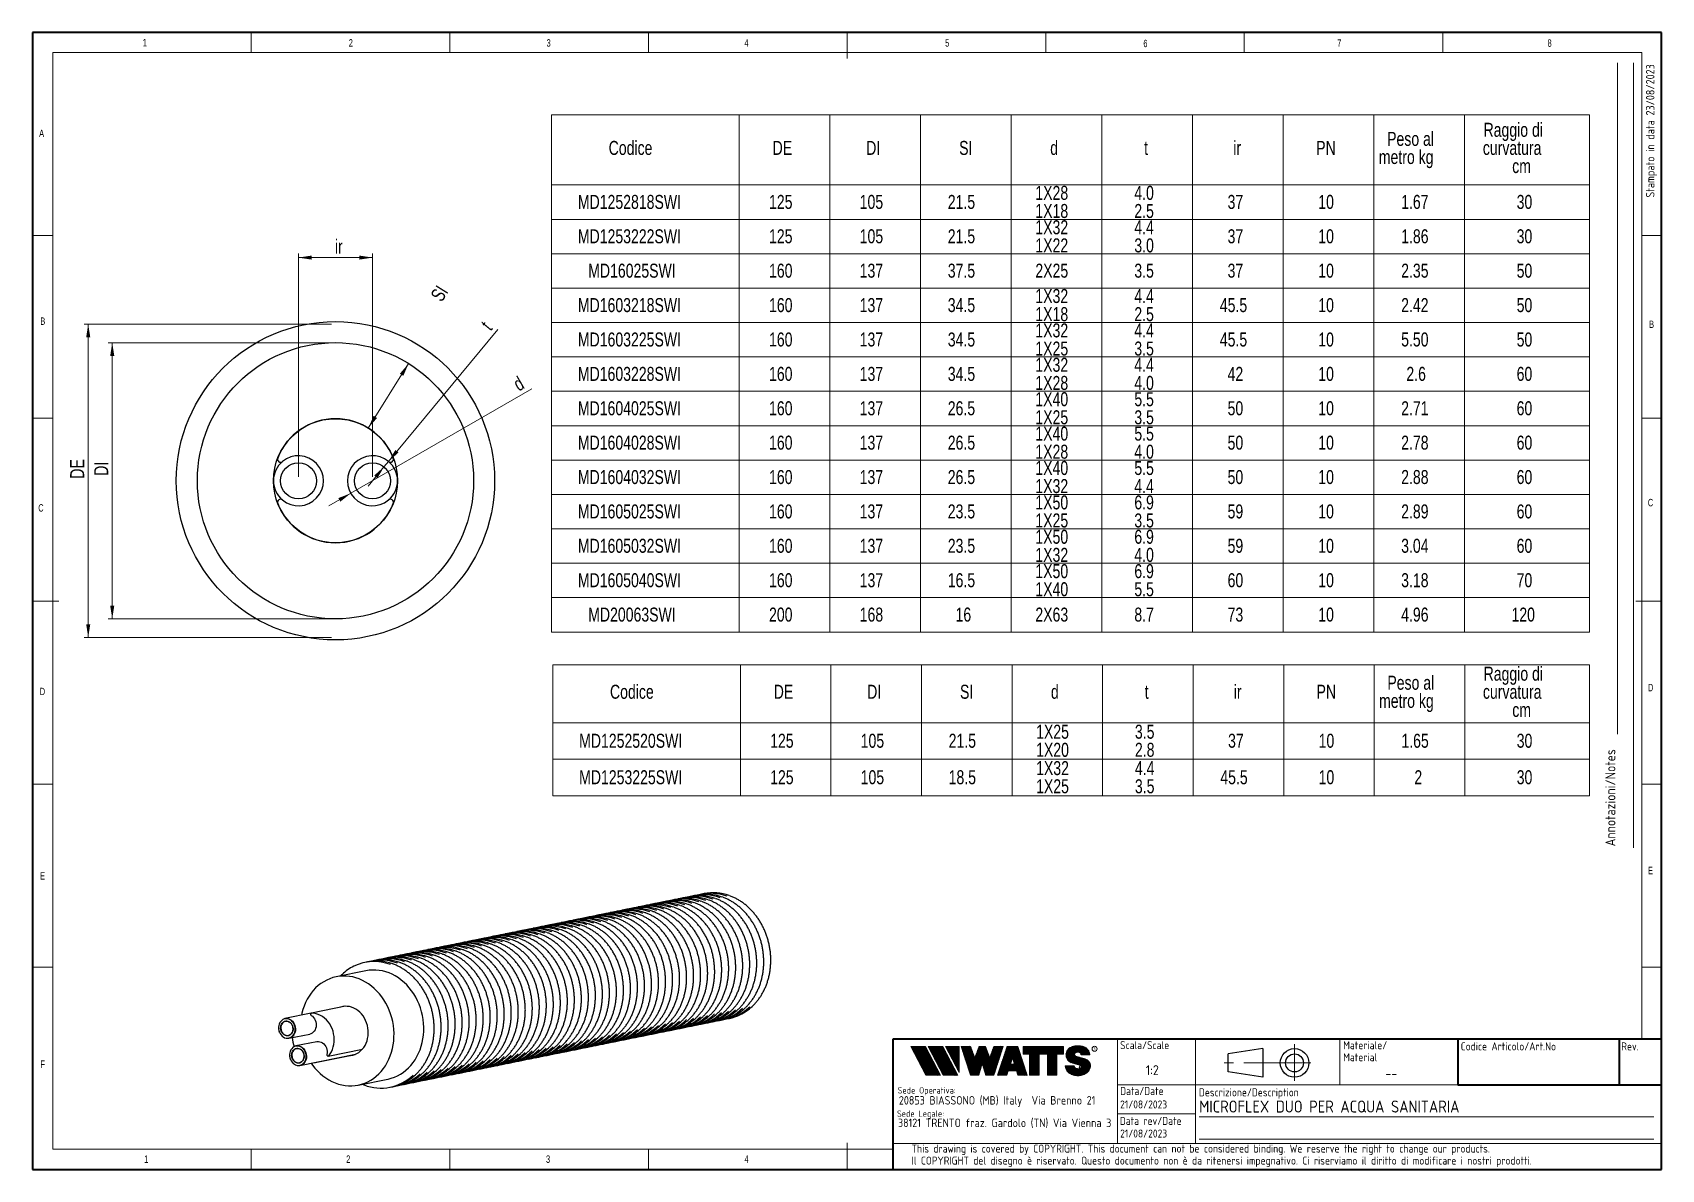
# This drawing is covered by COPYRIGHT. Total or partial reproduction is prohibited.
# Model space of a CAD drawing. Header units: millimetres. Extents: x 6 to 413, y 7 to 291.
import ezdxf

# ---------------------------------------------------------------- set-up
doc = ezdxf.new("R2010")
doc.units = ezdxf.units.MM
doc.linetypes.add('CENTERX2', pattern=[20.32, 12.7, -2.54, 2.54, -2.54])
doc.styles.add('SLDTEXTSTYLE0', font='ISOCP3', dxfattribs={"width": 0.96})
doc.styles.add('SLDTEXTSTYLE1', font='TXT', dxfattribs={"width": 0.605})
doc.styles.add('SLDTEXTSTYLE2', font='TXT', dxfattribs={"width": 0.75})
doc.dimstyles.new('SLDDIMSTYLE0', dxfattribs={"dimtxt": 3.5, "dimasz": 3.302, "dimexe": 0, "dimexo": 0.0625, "dimgap": 0.875, "dimtad": 1, "dimlfac": 2, "dimrnd": 1e-09, "dimzin": 12, "dimdsep": 46, "dimtxsty": 'SLDTEXTSTYLE2', "dimsah": 1, "dimcen": 0.09, "dimadec": 0, "dimazin": 3, "dimtfac": 1, "dimtofl": 0, "dimtmove": 0, "dimatfit": 3, "dimfxl": 1, "dimfrac": 2, "dimtolj": 1, "dimtzin": 12, "dimarcsym": 0})
doc.dimstyles.new('SLDDIMSTYLE1', dxfattribs={"dimtxt": 3.5, "dimasz": 3.302, "dimexe": 0, "dimexo": 0.0625, "dimgap": 0.875, "dimtad": 1, "dimlfac": 2, "dimrnd": 1e-09, "dimzin": 12, "dimdsep": 46, "dimtxsty": 'SLDTEXTSTYLE2', "dimsah": 1, "dimcen": 0, "dimadec": 0, "dimazin": 3, "dimtfac": 1, "dimtofl": 0, "dimtmove": 1, "dimatfit": 3, "dimfxl": 1, "dimfrac": 2, "dimtolj": 1, "dimtzin": 12, "dimarcsym": 0})
doc.dimstyles.new('SLDDIMSTYLE2', dxfattribs={"dimtxt": 3.5, "dimasz": 3.302, "dimexe": 0, "dimexo": 0.0625, "dimgap": 0.875, "dimtad": 1, "dimlfac": 2, "dimrnd": 1e-09, "dimzin": 12, "dimdsep": 46, "dimtxsty": 'SLDTEXTSTYLE2', "dimsah": 1, "dimcen": 0.09, "dimadec": 0, "dimazin": 3, "dimtfac": 1, "dimtmove": 0, "dimatfit": 0, "dimfxl": 1, "dimfrac": 2, "dimtolj": 1, "dimtzin": 12, "dimarcsym": 0})

msp = doc.modelspace()

# ---------------------------------------------------------------- texts
at = {"color": 7, "linetype": 'Continuous', "lineweight": 0}
for s, insert, char_height, attachment_point, style in [('1', (33.7775, 289.5294), 1.9, 1, 'SLDTEXTSTYLE2'), ('2', (85.2374, 289.4501), 1.8521, 1, 'SLDTEXTSTYLE2'), ('3', (134.6397, 289.4501), 1.8521, 1, 'SLDTEXTSTYLE2'), ('4', (184.0584, 289.4501), 1.8521, 1, 'SLDTEXTSTYLE2'), ('5', (234.1671, 289.4501), 1.8521, 1, 'SLDTEXTSTYLE2'), ('6', (283.6838, 289.3152), 1.8521, 1, 'SLDTEXTSTYLE2'), ('7', (332.0837, 289.4), 1.8521, 1, 'SLDTEXTSTYLE2'), ('8', (384.6227, 289.4), 1.8521, 1, 'SLDTEXTSTYLE2'), ('A', (7.9135, 266.8624), 1.8521, 1, 'SLDTEXTSTYLE2'), ('B', (8.204, 219.9411), 1.8521, 1, 'SLDTEXTSTYLE2'), ('B', (409.9821, 219.1716), 1.8521, 1, 'SLDTEXTSTYLE2'), ('C', (7.6941, 173.2923), 1.8521, 1, 'SLDTEXTSTYLE2'), ('C', (409.6707, 174.6166), 1.8521, 1, 'SLDTEXTSTYLE2'), ('D', (8.0647, 127.4357), 1.8521, 1, 'SLDTEXTSTYLE2'), ('D', (409.6944, 128.4006), 1.8521, 1, 'SLDTEXTSTYLE2'), ('E', (409.6944, 82.7006), 1.8521, 1, 'SLDTEXTSTYLE2'), ('E', (8.138, 81.3553), 1.8521, 1, 'SLDTEXTSTYLE2'), ('Scala/Scale', (277.8773, 39.1525), 2, 1, 'SLDTEXTSTYLE0'), ('Codice Articolo/Art.No', (362.9397, 38.8524), 2, 1, 'SLDTEXTSTYLE0'), ('Rev.', (403.0361, 38.8524), 2, 1, 'SLDTEXTSTYLE0'), ('F', (8.2247, 34.3267), 1.8521, 1, 'SLDTEXTSTYLE2'), ('1:2', (285.9172, 33.161), 2.5, 2, 'SLDTEXTSTYLE0'), ('--', (347.0729, 32.364), 2.5, 3, 'SLDTEXTSTYLE0'), ('Data/Date', (277.8719, 27.7001), 2, 1, 'SLDTEXTSTYLE0'), ('Descrizione/Description', (297.5529, 27.3645), 2, 1, 'SLDTEXTSTYLE0'), ('21/08/2023', (277.8719, 24.3374), 2, 1, 'SLDTEXTSTYLE0'), ('MICROFLEX DUO PER ACQUA SANITARIA', (297.6405, 24.3149), 3, 1, 'SLDTEXTSTYLE0'), ('Data rev/Date', (277.8019, 20.2244), 2, 1, 'SLDTEXTSTYLE0'), ('21/08/2023', (277.8719, 17.0746), 2, 1, 'SLDTEXTSTYLE0'), ('1', (34.1506, 10.6063), 1.8521, 1, 'SLDTEXTSTYLE2'), ('2', (84.5965, 10.6063), 1.8521, 1, 'SLDTEXTSTYLE2'), ('3', (134.4972, 10.6063), 1.8521, 1, 'SLDTEXTSTYLE2'), ('4', (184.0691, 10.6063), 1.8521, 1, 'SLDTEXTSTYLE2')]:
    msp.add_mtext(s, dxfattribs=dict(at, insert=insert, char_height=char_height, attachment_point=attachment_point, style=style))
at = {"color": 7, "linetype": 'Continuous', "lineweight": 0, "rotation": 90, "style": 'SLDTEXTSTYLE0'}
for s, insert, char_height, attachment_point in [('Stampato in data 23/08/2023', (409.2095, 283.1938), 2.116667, 3), ('Annotazioni/Notes', (399.0717, 87.8106), 2.5, 1)]:
    msp.add_mtext(s, dxfattribs=dict(at, insert=insert, char_height=char_height, attachment_point=attachment_point))

# ---------------------------------------------------------------- blocks, each defined once
blk = doc.blocks.new('SW_NOTE_0')
at = {"color": 0, "linetype": 'Continuous', "lineweight": 0, "insert": (0, 2.05), "char_height": 1.5875, "attachment_point": 1, "style": 'SLDTEXTSTYLE0'}
blk.add_mtext('Sede Legale:', dxfattribs=at)
blk = doc.blocks.new('SW_NOTE_0_1')
at = {"color": 0, "linetype": 'Continuous', "lineweight": 0, "insert": (0, 2.05), "char_height": 1.5875, "attachment_point": 1, "style": 'SLDTEXTSTYLE0'}
blk.add_mtext('Sede Operativa:', dxfattribs=at)
blk = doc.blocks.new('SW_NOTE_0_2')
at = {"color": 0, "linetype": 'Continuous', "lineweight": 0, "insert": (0, 2.73), "char_height": 2.1167, "attachment_point": 1, "style": 'SLDTEXTSTYLE0'}
blk.add_mtext('20853 BIASSONO (MB) Italy  Via Brenno 21', dxfattribs=at)
blk = doc.blocks.new('SW_NOTE_0_3')
at = {"color": 0, "linetype": 'Continuous', "lineweight": 0, "insert": (0, 0.77), "char_height": 0.6, "attachment_point": 1, "style": 'SLDTEXTSTYLE1'}
blk.add_mtext('R', dxfattribs=at)
blk = doc.blocks.new('SW_NOTE_0_4')
at = {"color": 0, "linetype": 'Continuous', "lineweight": 0, "insert": (0.86, 2.73), "char_height": 2.1167, "attachment_point": 1, "style": 'SLDTEXTSTYLE0'}
blk.add_mtext('38121 TRENTO fraz. Gardolo (TN) Via Vienna 3', dxfattribs=at)
blk = doc.blocks.new('Blocco3')
at = {"linetype": 'Continuous'}
h = blk.add_hatch(dxfattribs=at)
h.set_pattern_fill('NET', color=8, scale=0.0625, angle=45, style=0)
h.paths.add_polyline_path([(11.05, 14.16), (7.31, 21.38), (3.69, 21.38), (7.43, 14.16)], flags=0)
h = blk.add_hatch(dxfattribs=at)
h.set_pattern_fill('NET', color=8, scale=0.0625, angle=45, style=0)
h.paths.add_polyline_path([(15.39, 14.16), (11.65, 21.38), (8.03, 21.38), (11.77, 14.16)], flags=0)
h = blk.add_hatch(dxfattribs=at)
h.set_pattern_fill('NET', color=8, scale=0.0625, angle=45, style=0)
h.paths.add_polyline_path([(12.38, 21.38), (12.37, 21.38), (15.78, 14.86), (15.78, 21.38)], flags=0)
h = blk.add_hatch(dxfattribs=at)
h.set_pattern_fill('NET', color=8, scale=0.0625, angle=45, style=0)
h.paths.add_polyline_path([(18.58, 14.17), (20.63, 14.17), (21.51, 17.09), (22.38, 14.18), (22.38, 14.17), (24.43, 14.17), (26.74, 21.38), (24.43, 21.38), (23.37, 18.54), (22.3, 21.38), (20.71, 21.38), (19.65, 18.54), (18.59, 21.36), (18.57, 21.38), (16.27, 21.38)], flags=0)
h = blk.add_hatch(dxfattribs=at)
h.set_pattern_fill('NET', color=8, scale=0.0625, angle=45, style=0)
h.paths.add_polyline_path([(28.01, 15.27), (30.07, 15.27), (30.42, 14.17), (32.72, 14.17), (30.38, 21.38), (27.7, 21.38), (25.36, 14.17), (27.66, 14.17)], flags=0)
h.paths.add_polyline_path([(29.55, 16.9), (28.53, 16.9), (29.04, 18.53)], flags=0)
h = blk.add_hatch(dxfattribs=at)
h.set_pattern_fill('NET', color=8, scale=0.0625, angle=45, style=0)
h.paths.add_polyline_path([(40.18, 14.19), (40.18, 19.44), (41.81, 19.44), (41.81, 21.38), (31.72, 21.38), (31.72, 19.44), (33.35, 19.44), (33.35, 14.17), (35.74, 14.17), (35.74, 19.44), (37.79, 19.44), (37.79, 14.17), (40.17, 14.17)], flags=0)
h = blk.add_hatch(dxfattribs=at)
h.set_pattern_fill('NET', color=8, scale=0.0625, angle=45, style=0)
edge = h.paths.add_edge_path(flags=0)
edge.add_arc((45.06, 16.51), 0.596, 186.5198, 199.3039, ccw=False)
edge.add_arc((45.04, 16.51), 0.579, 180.0155, 186.5312, ccw=False)
edge.add_line((44.47, 16.51), (42.26, 16.51))
edge.add_arc((44.19, 16.51), 1.93, 180.0147, 186.4124)
edge.add_arc((44.24, 16.52), 1.98, 186.4018, 198.9766)
edge.add_arc((44.39, 16.57), 2.14, 198.9684, 210.8849)
edge.add_arc((44.61, 16.7), 2.4, 210.878, 221.9135)
edge.add_arc((44.85, 16.92), 2.73, 221.9082, 232.0311)
edge.add_arc((45.08, 17.2), 3.09, 232.0272, 241.3356)
edge.add_arc((45.25, 17.51), 3.44, 241.3327, 249.9896)
edge.add_arc((45.35, 17.79), 3.73, 249.9874, 258.1786)
edge.add_arc((45.39, 17.98), 3.93, 258.1768, 266.0906)
edge.add_arc((45.39, 18.05), 4, 266.0891, 273.9109)
edge.add_arc((45.4, 17.98), 3.93, 273.9096, 281.823)
edge.add_arc((45.44, 17.79), 3.73, 281.8219, 290.0121)
edge.add_arc((45.54, 17.51), 3.44, 290.0112, 298.6665)
edge.add_arc((45.71, 17.2), 3.09, 298.6656, 307.9716)
edge.add_arc((45.93, 16.92), 2.73, 307.9706, 318.0901)
edge.add_arc((46.17, 16.7), 2.4, 318.0886, 329.1199)
edge.add_arc((46.39, 16.57), 2.14, 329.1172, 341.0295)
edge.add_arc((46.55, 16.52), 1.98, 341.0247, 353.5968)
edge.add_arc((46.6, 16.51), 1.93, 353.5874, 356.7846)
edge.add_arc((46.61, 16.51), 1.92, 356.7845, 359.9994)
edge.add_arc((46.73, 16.51), 1.8, 0, 74.2203)
edge.add_line((47.22, 18.24), (44.83, 18.92))
edge.add_arc((44.93, 19.3), 0.391, 172.7087, 254.2203, ccw=False)
edge.add_arc((45.13, 19.28), 0.588, 162.1656, 174.006, ccw=False)
edge.add_arc((45.16, 19.27), 0.621, 150.7625, 162.17, ccw=False)
edge.add_arc((45.21, 19.25), 0.673, 139.9607, 150.7656, ccw=False)
edge.add_arc((45.26, 19.21), 0.738, 129.8124, 139.9629, ccw=False)
edge.add_arc((45.3, 19.15), 0.809, 120.2755, 129.814, ccw=False)
edge.add_arc((45.34, 19.09), 0.878, 111.248, 120.2769, ccw=False)
edge.add_arc((45.36, 19.04), 0.935, 102.5962, 111.2494, ccw=False)
edge.add_arc((45.36, 19), 0.973, 94.1727, 102.5976, ccw=False)
edge.add_arc((45.37, 18.99), 0.987, 85.8257, 94.1743, ccw=False)
edge.add_arc((45.37, 19), 0.973, 77.4022, 85.8275, ccw=False)
edge.add_arc((45.37, 19.04), 0.935, 68.7502, 77.4042, ccw=False)
edge.add_arc((45.4, 19.09), 0.878, 59.7224, 68.7527, ccw=False)
edge.add_arc((45.43, 19.15), 0.809, 50.185, 59.7255, ccw=False)
edge.add_arc((45.48, 19.21), 0.738, 40.0359, 50.1889, ccw=False)
edge.add_arc((45.53, 19.25), 0.673, 29.233, 40.0407, ccw=False)
edge.add_arc((45.57, 19.27), 0.621, 17.8287, 29.2388, ccw=False)
edge.add_arc((45.6, 19.28), 0.588, 5.9932, 17.8352, ccw=False)
edge.add_arc((45.61, 19.28), 0.578, 0.012, 6.0015, ccw=False)
edge.add_line((46.19, 19.28), (48.35, 19.28))
edge.add_arc((46.39, 19.28), 1.96, 0.0004, 2.836)
edge.add_arc((46.38, 19.28), 1.97, 2.8359, 5.6594)
edge.add_arc((46.36, 19.28), 1.99, 5.6531, 16.8731)
edge.add_arc((46.29, 19.26), 2.06, 16.8691, 27.8236)
edge.add_arc((46.19, 19.21), 2.17, 27.8204, 38.3929)
edge.add_arc((46.08, 19.12), 2.31, 38.3903, 48.5305)
edge.add_arc((45.98, 19.01), 2.46, 48.5283, 58.2469)
edge.add_arc((45.91, 18.89), 2.6, 58.2449, 67.599)
edge.add_arc((45.86, 18.78), 2.72, 67.5972, 76.6745)
edge.add_arc((45.84, 18.7), 2.8, 76.6726, 85.5782)
edge.add_arc((45.84, 18.67), 2.83, 85.5755, 89.9952)
edge.add_line((45.84, 21.5), (44.94, 21.5))
edge.add_arc((44.94, 18.67), 2.83, 90.0048, 94.4245)
edge.add_arc((44.94, 18.7), 2.8, 94.4218, 103.3274)
edge.add_arc((44.92, 18.78), 2.72, 103.3255, 112.4028)
edge.add_arc((44.88, 18.89), 2.6, 112.401, 121.7551)
edge.add_arc((44.8, 19.01), 2.46, 121.7531, 131.4717)
edge.add_arc((44.7, 19.12), 2.31, 131.4695, 141.6097)
edge.add_arc((44.59, 19.21), 2.17, 141.6071, 152.1796)
edge.add_arc((44.5, 19.26), 2.06, 152.1764, 163.1309)
edge.add_arc((44.43, 19.28), 1.99, 163.1269, 174.3469)
edge.add_arc((44.57, 19.28), 2.14, 174.5695, 255)
edge.add_line((44.02, 17.21), (45.85, 16.72))
edge.add_arc((45.73, 16.27), 0.464, -75.4769, 75, ccw=False)
edge.add_arc((45.46, 16.94), 1.18, 281.6144, 289.1927, ccw=False)
edge.add_arc((45.44, 17), 1.24, 273.8399, 281.6169, ccw=False)
edge.add_arc((45.44, 17.02), 1.27, 266.159, 273.841, ccw=False)
edge.add_arc((45.44, 17), 1.24, 258.3828, 266.1603, ccw=False)
edge.add_arc((45.43, 16.94), 1.18, 250.3186, 258.3845, ccw=False)
edge.add_arc((45.39, 16.84), 1.08, 241.768, 250.3207, ccw=False)
edge.add_arc((45.34, 16.74), 0.962, 232.5317, 241.7709, ccw=False)
edge.add_arc((45.26, 16.65), 0.842, 222.429, 232.5356, ccw=False)
edge.add_arc((45.18, 16.57), 0.734, 211.3431, 222.4344, ccw=False)
edge.add_arc((45.11, 16.53), 0.649, 199.2951, 211.3502, ccw=False)
at = {"color": 7, "linetype": 'Continuous', "lineweight": 18}
for p, q in [((3.69, 21.38), (7.43, 14.16)), ((7.31, 21.38), (3.69, 21.38)), ((7.31, 21.38), (11.05, 14.16)), ((8.03, 21.38), (11.77, 14.16)), ((11.65, 21.38), (8.03, 21.38)), ((11.65, 21.38), (15.39, 14.16)), ((12.37, 21.38), (12.38, 21.38)), ((12.37, 21.38), (15.78, 21.38)), ((12.37, 21.38), (15.78, 14.86)), ((15.78, 21.38), (15.78, 14.86)), ((16.27, 21.38), (18.58, 21.38)), ((16.27, 21.38), (18.58, 14.17)), ((18.59, 21.36), (18.57, 21.38)), ((18.58, 21.38), (19.65, 18.54)), ((19.65, 18.54), (20.71, 21.38)), ((20.71, 21.38), (22.3, 21.38)), ((22.3, 21.38), (23.37, 18.54)), ((23.37, 18.54), (24.43, 21.38)), ((24.43, 21.38), (26.74, 21.38)), ((26.74, 21.38), (24.43, 14.17)), ((25.36, 14.17), (27.7, 21.38)), ((27.7, 21.38), (30.38, 21.38)), ((32.72, 14.17), (30.38, 21.38)), ((31.72, 21.38), (41.81, 21.38)), ((31.72, 19.44), (31.72, 21.38)), ((41.81, 19.44), (41.81, 21.38)), ((43, 20.68), (43.14, 20.83)), ((44.94, 21.5), (45.84, 21.5)), ((21.51, 17.09), (20.63, 14.17)), ((21.51, 17.09), (22.38, 14.17)), ((29.04, 18.53), (28.53, 16.9)), ((28.53, 16.9), (29.55, 16.9)), ((29.04, 18.53), (29.55, 16.9)), ((31.72, 19.44), (33.35, 19.44)), ((33.35, 14.17), (33.35, 19.44)), ((35.74, 14.17), (35.74, 19.44)), ((35.74, 19.44), (37.79, 19.44)), ((37.79, 14.17), (37.79, 19.44)), ((40.18, 14.17), (40.18, 19.44)), ((40.18, 19.44), (41.81, 19.44)), ((42.26, 16.51), (44.47, 16.51)), ((44.02, 17.21), (45.85, 16.72)), ((44.83, 18.92), (47.22, 18.24)), ((48.35, 19.28), (46.19, 19.28)), ((7.43, 14.16), (11.05, 14.16)), ((11.77, 14.16), (15.39, 14.16)), ((20.63, 14.17), (18.58, 14.17)), ((22.38, 14.17), (22.38, 14.18)), ((24.43, 14.17), (22.38, 14.17)), ((25.36, 14.17), (27.66, 14.17)), ((28.01, 15.27), (27.66, 14.17)), ((28.01, 15.27), (30.07, 15.27)), ((30.07, 15.27), (30.42, 14.17)), ((30.42, 14.17), (32.72, 14.17)), ((35.74, 14.17), (33.35, 14.17)), ((37.79, 14.17), (40.18, 14.17)), ((40.17, 14.17), (40.18, 14.19))]:
    blk.add_line(p, q, dxfattribs=at)
blk.add_circle((49.58, 20.78), 0.63, dxfattribs=at)
for centre, radius, start, end in [((44.59, 19.21), 2.17, 141.6071, 152.1796), ((44.7, 19.12), 2.31, 131.4695, 141.6097), ((44.8, 19.01), 2.46, 121.7531, 131.4717), ((44.88, 18.89), 2.6, 112.401, 121.7551), ((44.92, 18.78), 2.72, 103.3255, 112.4028), ((44.94, 18.7), 2.8, 94.4218, 103.3274), ((44.94, 18.67), 2.83, 90.0048, 94.4245), ((45.84, 18.67), 2.83, 85.5755, 89.9952), ((45.84, 18.7), 2.8, 76.6726, 85.5782), ((45.86, 18.78), 2.72, 67.5972, 76.6745), ((45.91, 18.89), 2.6, 58.2449, 67.599), ((45.98, 19.01), 2.46, 48.5283, 58.2469), ((46.08, 19.12), 2.31, 38.3903, 48.5305), ((46.19, 19.21), 2.17, 27.8204, 38.3929), ((44.19, 16.51), 1.93, 180.0147, 186.4124), ((44.24, 16.52), 1.98, 186.4018, 198.9766), ((44.57, 19.28), 2.14, 174.5695, 255), ((44.43, 19.28), 1.99, 163.1269, 174.3469), ((44.5, 19.26), 2.06, 152.1764, 163.1309), ((45.04, 16.51), 0.579, 180.0155, 186.5312), ((45.06, 16.51), 0.596, 186.5198, 199.3039), ((45.11, 16.53), 0.649, 199.2951, 211.3502), ((45.13, 19.28), 0.588, 162.1656, 174.006), ((44.93, 19.3), 0.391, 172.7087, 254.2203), ((45.16, 19.27), 0.621, 150.7625, 162.17), ((45.21, 19.25), 0.673, 139.9607, 150.7656), ((45.26, 19.21), 0.738, 129.8124, 139.9629), ((45.3, 19.15), 0.809, 120.2755, 129.814), ((45.34, 19.09), 0.878, 111.248, 120.2769), ((45.36, 19.04), 0.935, 102.5962, 111.2494), ((45.36, 19), 0.973, 94.1727, 102.5976), ((45.37, 18.99), 0.987, 85.8257, 94.1743), ((45.37, 19), 0.973, 77.4022, 85.8275), ((45.37, 19.04), 0.935, 68.7502, 77.4042), ((45.4, 19.09), 0.878, 59.7224, 68.7527), ((45.43, 19.15), 0.809, 50.185, 59.7255), ((45.73, 16.27), 0.464, 284.5231, 75), ((45.48, 19.21), 0.738, 40.0359, 50.1889), ((45.53, 19.25), 0.673, 29.233, 40.0407), ((45.57, 19.27), 0.621, 17.8287, 29.2388), ((45.6, 19.28), 0.588, 5.9932, 17.8352), ((45.61, 19.28), 0.578, 0.012, 6.0015), ((46.73, 16.51), 1.8, 0, 74.2203), ((46.29, 19.26), 2.06, 16.8691, 27.8236), ((46.36, 19.28), 1.99, 5.6531, 16.8731), ((46.38, 19.28), 1.97, 2.8359, 5.6594), ((46.39, 19.28), 1.96, 0.0004, 2.836), ((46.55, 16.52), 1.98, 341.0247, 353.5968), ((46.61, 16.51), 1.92, 356.7845, 359.9994), ((46.6, 16.51), 1.93, 353.5874, 356.7846), ((44.39, 16.57), 2.14, 198.9684, 210.8849), ((44.61, 16.7), 2.4, 210.878, 221.9135), ((44.85, 16.92), 2.73, 221.9082, 232.0311), ((45.08, 17.2), 3.09, 232.0272, 241.3356), ((45.25, 17.51), 3.44, 241.3327, 249.9896), ((45.35, 17.79), 3.73, 249.9874, 258.1786), ((45.18, 16.57), 0.734, 211.3431, 222.4344), ((45.39, 17.98), 3.93, 258.1768, 266.0906), ((45.26, 16.65), 0.842, 222.429, 232.5356), ((45.34, 16.74), 0.962, 232.5317, 241.7709), ((45.39, 16.84), 1.08, 241.768, 250.3207), ((45.43, 16.94), 1.18, 250.3186, 258.3845), ((45.39, 18.05), 4, 266.0891, 273.9109), ((45.44, 17), 1.24, 258.3828, 266.1603), ((45.44, 17.02), 1.27, 266.159, 273.841), ((45.44, 17), 1.24, 273.8399, 281.6169), ((45.4, 17.98), 3.93, 273.9096, 281.823), ((45.46, 16.94), 1.18, 281.6144, 289.1927), ((45.45, 16.94), 1.18, 289.1924, 289.6799), ((45.49, 16.84), 1.08, 289.6768, 292.8868), ((45.49, 16.84), 1.08, 292.8885, 296.1017), ((45.44, 17.79), 3.73, 281.8219, 290.0121), ((45.54, 17.51), 3.44, 290.0112, 298.6665), ((45.71, 17.2), 3.09, 298.6656, 307.9716), ((45.93, 16.92), 2.73, 307.9706, 318.0901), ((46.17, 16.7), 2.4, 318.0886, 329.1199), ((46.39, 16.57), 2.14, 329.1172, 341.0295)]:
    blk.add_arc(centre, radius, start, end, dxfattribs=at)
at = {"color": 7, "linetype": 'Continuous', "lineweight": 0}
for name, p in [('SW_NOTE_0_3', (49.39, 20.35)), ('SW_NOTE_0_1', (0.39, 9.14)), ('SW_NOTE_0_2', (0.69, 6.23)), ('SW_NOTE_0', (0.23, 3.32)), ('SW_NOTE_0_4', (-0.4, 0.61))]:
    blk.add_blockref(name, p, dxfattribs=at)
blk = doc.blocks.new('SW_NOTE_0_5')
at = {"color": 0, "linetype": 'Continuous', "lineweight": 0, "char_height": 2, "attachment_point": 1, "style": 'SLDTEXTSTYLE0'}
for s, insert in [('Materiale/', (0, 2.58)), ('Material', (0, -0.42))]:
    blk.add_mtext(s, dxfattribs=dict(at, insert=insert))
blk = doc.blocks.new('SW_NOTE_0_7')
at = {"color": 0, "linetype": 'Continuous', "lineweight": 0, "char_height": 2, "attachment_point": 1, "style": 'SLDTEXTSTYLE0'}
for s, insert in [('This drawing is covered by COPYRIGHT. This document can not be considered binding. We reserve the right to change our products.', (0, 2.58)), ('Il COPYRIGHT del disegno è riservato. Questo documento non è da ritenersi impegnativo. Ci riserviamo il diritto di modificare i nostri prodotti.', (0, -0.42))]:
    blk.add_mtext(s, dxfattribs=dict(at, insert=insert))
blk = doc.blocks.new('SW_TABLEANNOTATION_0')
at = {"color": 0, "linetype": 'Continuous', "lineweight": 18}
for p, q in [((0, 0), (0, -17.52)), ((0, 0), (46.87, 0)), ((46.87, 0), (46.87, -17.52)), ((46.87, 0), (69.52, 0)), ((69.52, 0), (69.52, -17.52)), ((69.52, 0), (92.17, 0)), ((92.17, 0), (92.17, -17.52)), ((92.17, 0), (114.81, 0)), ((114.81, 0), (114.81, -17.52)), ((114.81, 0), (137.46, 0)), ((137.46, 0), (137.46, -17.52)), ((137.46, 0), (160.1, 0)), ((160.1, 0), (160.1, -17.52)), ((160.1, 0), (182.75, 0)), ((182.75, 0), (182.75, -17.52)), ((182.75, 0), (205.4, 0)), ((205.4, 0), (205.4, -17.52)), ((205.4, 0), (228.04, 0)), ((228.04, 0), (228.04, -17.52)), ((228.04, 0), (259.19, 0)), ((259.19, 0), (259.19, -17.52)), ((0, -17.52), (0, -26.11)), ((0, -17.52), (46.87, -17.52)), ((46.87, -17.52), (46.87, -26.11)), ((46.87, -17.52), (69.52, -17.52)), ((69.52, -17.52), (69.52, -26.11)), ((69.52, -17.52), (92.17, -17.52)), ((92.17, -17.52), (92.17, -26.11)), ((92.17, -17.52), (114.81, -17.52)), ((114.81, -17.52), (114.81, -26.11)), ((114.81, -17.52), (137.46, -17.52)), ((137.46, -17.52), (137.46, -26.11)), ((137.46, -17.52), (160.1, -17.52)), ((160.1, -17.52), (160.1, -26.11)), ((160.1, -17.52), (182.75, -17.52)), ((182.75, -17.52), (182.75, -26.11)), ((182.75, -17.52), (205.4, -17.52)), ((205.4, -17.52), (205.4, -26.11)), ((205.4, -17.52), (228.04, -17.52)), ((228.04, -17.52), (228.04, -26.11)), ((228.04, -17.52), (259.19, -17.52)), ((259.19, -17.52), (259.19, -26.11)), ((0, -26.11), (0, -34.7)), ((0, -26.11), (46.87, -26.11)), ((46.87, -26.11), (46.87, -34.7)), ((46.87, -26.11), (69.52, -26.11)), ((69.52, -26.11), (69.52, -34.7)), ((69.52, -26.11), (92.17, -26.11)), ((92.17, -26.11), (92.17, -34.7)), ((92.17, -26.11), (114.81, -26.11)), ((114.81, -26.11), (114.81, -34.7)), ((114.81, -26.11), (137.46, -26.11)), ((137.46, -26.11), (137.46, -34.7)), ((137.46, -26.11), (160.1, -26.11)), ((160.1, -26.11), (160.1, -34.7)), ((160.1, -26.11), (182.75, -26.11)), ((182.75, -26.11), (182.75, -34.7)), ((182.75, -26.11), (205.4, -26.11)), ((205.4, -26.11), (205.4, -34.7)), ((205.4, -26.11), (228.04, -26.11)), ((228.04, -26.11), (228.04, -34.7)), ((228.04, -26.11), (259.19, -26.11)), ((259.19, -26.11), (259.19, -34.7)), ((0, -34.7), (0, -43.3)), ((0, -34.7), (46.87, -34.7)), ((46.87, -34.7), (46.87, -43.3)), ((46.87, -34.7), (69.52, -34.7)), ((69.52, -34.7), (69.52, -43.3)), ((69.52, -34.7), (92.17, -34.7)), ((92.17, -34.7), (92.17, -43.3)), ((92.17, -34.7), (114.81, -34.7)), ((114.81, -34.7), (114.81, -43.3)), ((114.81, -34.7), (137.46, -34.7)), ((137.46, -34.7), (137.46, -43.3)), ((137.46, -34.7), (160.1, -34.7)), ((160.1, -34.7), (160.1, -43.3)), ((160.1, -34.7), (182.75, -34.7)), ((182.75, -34.7), (182.75, -43.3)), ((182.75, -34.7), (205.4, -34.7)), ((205.4, -34.7), (205.4, -43.3)), ((205.4, -34.7), (228.04, -34.7)), ((228.04, -34.7), (228.04, -43.3)), ((228.04, -34.7), (259.19, -34.7)), ((259.19, -34.7), (259.19, -43.3)), ((0, -43.3), (0, -51.89)), ((0, -43.3), (46.87, -43.3)), ((46.87, -43.3), (46.87, -51.89)), ((46.87, -43.3), (69.52, -43.3)), ((69.52, -43.3), (69.52, -51.89)), ((69.52, -43.3), (92.17, -43.3)), ((92.17, -43.3), (92.17, -51.89)), ((92.17, -43.3), (114.81, -43.3)), ((114.81, -43.3), (114.81, -51.89)), ((114.81, -43.3), (137.46, -43.3)), ((137.46, -43.3), (137.46, -51.89)), ((137.46, -43.3), (160.1, -43.3)), ((160.1, -43.3), (160.1, -51.89)), ((160.1, -43.3), (182.75, -43.3)), ((182.75, -43.3), (182.75, -51.89)), ((182.75, -43.3), (205.4, -43.3)), ((205.4, -43.3), (205.4, -51.89)), ((205.4, -43.3), (228.04, -43.3)), ((228.04, -43.3), (228.04, -51.89)), ((228.04, -43.3), (259.19, -43.3)), ((259.19, -43.3), (259.19, -51.89)), ((0, -51.89), (0, -60.48)), ((0, -51.89), (46.87, -51.89)), ((46.87, -51.89), (46.87, -60.48)), ((46.87, -51.89), (69.52, -51.89)), ((69.52, -51.89), (69.52, -60.48)), ((69.52, -51.89), (92.17, -51.89)), ((92.17, -51.89), (92.17, -60.48)), ((92.17, -51.89), (114.81, -51.89)), ((114.81, -51.89), (114.81, -60.48)), ((114.81, -51.89), (137.46, -51.89)), ((137.46, -51.89), (137.46, -60.48)), ((137.46, -51.89), (160.1, -51.89)), ((160.1, -51.89), (160.1, -60.48)), ((160.1, -51.89), (182.75, -51.89)), ((182.75, -51.89), (182.75, -60.48)), ((182.75, -51.89), (205.4, -51.89)), ((205.4, -51.89), (205.4, -60.48)), ((205.4, -51.89), (228.04, -51.89)), ((228.04, -51.89), (228.04, -60.48)), ((228.04, -51.89), (259.19, -51.89)), ((259.19, -51.89), (259.19, -60.48)), ((0, -60.48), (0, -69.07)), ((0, -60.48), (46.87, -60.48)), ((46.87, -60.48), (46.87, -69.07)), ((46.87, -60.48), (69.52, -60.48)), ((69.52, -60.48), (69.52, -69.07)), ((69.52, -60.48), (92.17, -60.48)), ((92.17, -60.48), (92.17, -69.07)), ((92.17, -60.48), (114.81, -60.48)), ((114.81, -60.48), (114.81, -69.07)), ((114.81, -60.48), (137.46, -60.48)), ((137.46, -60.48), (137.46, -69.07)), ((137.46, -60.48), (160.1, -60.48)), ((160.1, -60.48), (160.1, -69.07)), ((160.1, -60.48), (182.75, -60.48)), ((182.75, -60.48), (182.75, -69.07)), ((182.75, -60.48), (205.4, -60.48)), ((205.4, -60.48), (205.4, -69.07)), ((205.4, -60.48), (228.04, -60.48)), ((228.04, -60.48), (228.04, -69.07)), ((228.04, -60.48), (259.19, -60.48)), ((259.19, -60.48), (259.19, -69.07)), ((0, -69.07), (0, -77.66)), ((0, -69.07), (46.87, -69.07)), ((46.87, -69.07), (46.87, -77.66)), ((46.87, -69.07), (69.52, -69.07)), ((69.52, -69.07), (69.52, -77.66)), ((69.52, -69.07), (92.17, -69.07)), ((92.17, -69.07), (92.17, -77.66)), ((92.17, -69.07), (114.81, -69.07)), ((114.81, -69.07), (114.81, -77.66)), ((114.81, -69.07), (137.46, -69.07)), ((137.46, -69.07), (137.46, -77.66)), ((137.46, -69.07), (160.1, -69.07)), ((160.1, -69.07), (160.1, -77.66)), ((160.1, -69.07), (182.75, -69.07)), ((182.75, -69.07), (182.75, -77.66)), ((182.75, -69.07), (205.4, -69.07)), ((205.4, -69.07), (205.4, -77.66)), ((205.4, -69.07), (228.04, -69.07)), ((228.04, -69.07), (228.04, -77.66)), ((228.04, -69.07), (259.19, -69.07)), ((259.19, -69.07), (259.19, -77.66)), ((0, -77.66), (0, -86.25)), ((0, -77.66), (46.87, -77.66)), ((46.87, -77.66), (46.87, -86.25)), ((46.87, -77.66), (69.52, -77.66)), ((69.52, -77.66), (69.52, -86.25)), ((69.52, -77.66), (92.17, -77.66)), ((92.17, -77.66), (92.17, -86.25)), ((92.17, -77.66), (114.81, -77.66)), ((114.81, -77.66), (114.81, -86.25)), ((114.81, -77.66), (137.46, -77.66)), ((137.46, -77.66), (137.46, -86.25)), ((137.46, -77.66), (160.1, -77.66)), ((160.1, -77.66), (160.1, -86.25)), ((160.1, -77.66), (182.75, -77.66)), ((182.75, -77.66), (182.75, -86.25)), ((182.75, -77.66), (205.4, -77.66)), ((205.4, -77.66), (205.4, -86.25)), ((205.4, -77.66), (228.04, -77.66)), ((228.04, -77.66), (228.04, -86.25)), ((228.04, -77.66), (259.19, -77.66)), ((259.19, -77.66), (259.19, -86.25)), ((0, -86.25), (0, -94.84)), ((0, -86.25), (46.87, -86.25)), ((46.87, -86.25), (46.87, -94.84)), ((46.87, -86.25), (69.52, -86.25)), ((69.52, -86.25), (69.52, -94.84)), ((69.52, -86.25), (92.17, -86.25)), ((92.17, -86.25), (92.17, -94.84)), ((92.17, -86.25), (114.81, -86.25)), ((114.81, -86.25), (114.81, -94.84)), ((114.81, -86.25), (137.46, -86.25)), ((137.46, -86.25), (137.46, -94.84)), ((137.46, -86.25), (160.1, -86.25)), ((160.1, -86.25), (160.1, -94.84)), ((160.1, -86.25), (182.75, -86.25)), ((182.75, -86.25), (182.75, -94.84)), ((182.75, -86.25), (205.4, -86.25)), ((205.4, -86.25), (205.4, -94.84)), ((205.4, -86.25), (228.04, -86.25)), ((228.04, -86.25), (228.04, -94.84)), ((228.04, -86.25), (259.19, -86.25)), ((259.19, -86.25), (259.19, -94.84)), ((0, -94.84), (0, -103.43)), ((0, -94.84), (46.87, -94.84)), ((46.87, -94.84), (46.87, -103.43)), ((46.87, -94.84), (69.52, -94.84)), ((69.52, -94.84), (69.52, -103.43)), ((69.52, -94.84), (92.17, -94.84)), ((92.17, -94.84), (92.17, -103.43)), ((92.17, -94.84), (114.81, -94.84)), ((114.81, -94.84), (114.81, -103.43)), ((114.81, -94.84), (137.46, -94.84)), ((137.46, -94.84), (137.46, -103.43)), ((137.46, -94.84), (160.1, -94.84)), ((160.1, -94.84), (160.1, -103.43)), ((160.1, -94.84), (182.75, -94.84)), ((182.75, -94.84), (182.75, -103.43)), ((182.75, -94.84), (205.4, -94.84)), ((205.4, -94.84), (205.4, -103.43)), ((205.4, -94.84), (228.04, -94.84)), ((228.04, -94.84), (228.04, -103.43)), ((228.04, -94.84), (259.19, -94.84)), ((259.19, -94.84), (259.19, -103.43)), ((0, -103.43), (0, -112.02)), ((0, -103.43), (46.87, -103.43)), ((46.87, -103.43), (46.87, -112.02)), ((46.87, -103.43), (69.52, -103.43)), ((69.52, -103.43), (69.52, -112.02)), ((69.52, -103.43), (92.17, -103.43)), ((92.17, -103.43), (92.17, -112.02)), ((92.17, -103.43), (114.81, -103.43)), ((114.81, -103.43), (114.81, -112.02)), ((114.81, -103.43), (137.46, -103.43)), ((137.46, -103.43), (137.46, -112.02)), ((137.46, -103.43), (160.1, -103.43)), ((160.1, -103.43), (160.1, -112.02)), ((160.1, -103.43), (182.75, -103.43)), ((182.75, -103.43), (182.75, -112.02)), ((182.75, -103.43), (205.4, -103.43)), ((205.4, -103.43), (205.4, -112.02)), ((205.4, -103.43), (228.04, -103.43)), ((228.04, -103.43), (228.04, -112.02)), ((228.04, -103.43), (259.19, -103.43)), ((259.19, -103.43), (259.19, -112.02)), ((0, -112.02), (0, -120.61)), ((0, -112.02), (46.87, -112.02)), ((46.87, -112.02), (46.87, -120.61)), ((46.87, -112.02), (69.52, -112.02)), ((69.52, -112.02), (69.52, -120.61)), ((69.52, -112.02), (92.17, -112.02)), ((92.17, -112.02), (92.17, -120.61)), ((92.17, -112.02), (114.81, -112.02)), ((114.81, -112.02), (114.81, -120.61)), ((114.81, -112.02), (137.46, -112.02)), ((137.46, -112.02), (137.46, -120.61)), ((137.46, -112.02), (160.1, -112.02)), ((160.1, -112.02), (160.1, -120.61)), ((160.1, -112.02), (182.75, -112.02)), ((182.75, -112.02), (182.75, -120.61)), ((182.75, -112.02), (205.4, -112.02)), ((205.4, -112.02), (205.4, -120.61)), ((205.4, -112.02), (228.04, -112.02)), ((228.04, -112.02), (228.04, -120.61)), ((228.04, -112.02), (259.19, -112.02)), ((259.19, -112.02), (259.19, -120.61)), ((0, -120.61), (0, -129.2)), ((0, -120.61), (46.87, -120.61)), ((46.87, -120.61), (46.87, -129.2)), ((46.87, -120.61), (69.52, -120.61)), ((69.52, -120.61), (69.52, -129.2)), ((69.52, -120.61), (92.17, -120.61)), ((92.17, -120.61), (92.17, -129.2)), ((92.17, -120.61), (114.81, -120.61)), ((114.81, -120.61), (114.81, -129.2)), ((114.81, -120.61), (137.46, -120.61)), ((137.46, -120.61), (137.46, -129.2)), ((137.46, -120.61), (160.1, -120.61)), ((160.1, -120.61), (160.1, -129.2)), ((160.1, -120.61), (182.75, -120.61)), ((182.75, -120.61), (182.75, -129.2)), ((182.75, -120.61), (205.4, -120.61)), ((205.4, -120.61), (205.4, -129.2)), ((205.4, -120.61), (228.04, -120.61)), ((228.04, -120.61), (228.04, -129.2)), ((228.04, -120.61), (259.19, -120.61)), ((259.19, -120.61), (259.19, -129.2)), ((0, -129.2), (46.87, -129.2)), ((46.87, -129.2), (69.52, -129.2)), ((69.52, -129.2), (92.17, -129.2)), ((92.17, -129.2), (114.81, -129.2)), ((114.81, -129.2), (137.46, -129.2)), ((137.46, -129.2), (160.1, -129.2)), ((160.1, -129.2), (182.75, -129.2)), ((182.75, -129.2), (205.4, -129.2)), ((205.4, -129.2), (228.04, -129.2)), ((228.04, -129.2), (259.19, -129.2))]:
    blk.add_line(p, q, dxfattribs=at)
at = {"color": 0, "linetype": 'Continuous', "lineweight": 0, "char_height": 3.5, "attachment_point": 1, "style": 'SLDTEXTSTYLE2'}
for s, insert in [('Peso al', (208.68, -4.25)), ('Raggio di', (232.76, -1.99)), ('Codice', (14.27, -6.51)), ('DE', (55.21, -6.51)), ('DI', (78.58, -6.51)), ('SI', (101.8, -6.51)), ('d', (124.54, -6.51)), ('t', (147.99, -6.51)), ('ir', (170.26, -6.51)), ('PN', (190.97, -6.51)), ('curvatura', (232.59, -6.51)), ('metro kg', (206.61, -8.78)), ('cm', (239.92, -11.04)), ('MD1252818SWI', (6.58, -20)), ('125', (54.32, -20)), ('105', (76.96, -20)), ('21.5', (98.96, -20)), ('1X28', (120.83, -17.74)), ('4.0', (145.55, -17.74)), ('37', (168.84, -20)), ('10', (191.49, -20)), ('1.67', (212.19, -20)), ('30', (241.03, -20)), ('1X18', (120.83, -22.27)), ('2.5', (145.55, -22.27)), ('1X32', (120.83, -26.33)), ('4.4', (145.55, -26.33)), ('MD1253222SWI', (6.58, -28.59)), ('125', (54.32, -28.59)), ('105', (76.96, -28.59)), ('21.5', (98.96, -28.59)), ('1X22', (120.83, -30.86)), ('3.0', (145.55, -30.86)), ('37', (168.84, -28.59)), ('10', (191.49, -28.59)), ('1.86', (212.19, -28.59)), ('30', (241.03, -28.59)), ('MD16025SWI', (9.16, -37.18)), ('160', (54.32, -37.18)), ('137', (76.96, -37.18)), ('37.5', (98.96, -37.18)), ('2X25', (120.83, -37.18)), ('3.5', (145.55, -37.18)), ('37', (168.84, -37.18)), ('10', (191.49, -37.18)), ('2.35', (212.19, -37.18)), ('50', (241.03, -37.18)), ('1X32', (120.83, -43.51)), ('4.4', (145.55, -43.51)), ('MD1603218SWI', (6.58, -45.78)), ('160', (54.32, -45.78)), ('137', (76.96, -45.78)), ('34.5', (98.96, -45.78)), ('1X18', (120.83, -48.04)), ('2.5', (145.55, -48.04)), ('45.5', (166.9, -45.78)), ('10', (191.49, -45.78)), ('2.42', (212.19, -45.78)), ('50', (241.03, -45.78)), ('1X32', (120.83, -52.1)), ('4.4', (145.55, -52.1)), ('MD1603225SWI', (6.58, -54.37)), ('160', (54.32, -54.37)), ('137', (76.96, -54.37)), ('34.5', (98.96, -54.37)), ('1X25', (120.83, -56.63)), ('3.5', (145.55, -56.63)), ('45.5', (166.9, -54.37)), ('10', (191.49, -54.37)), ('5.50', (212.19, -54.37)), ('50', (241.03, -54.37)), ('1X32', (120.83, -60.69)), ('4.4', (145.55, -60.69)), ('MD1603228SWI', (6.58, -62.96)), ('160', (54.32, -62.96)), ('137', (76.96, -62.96)), ('34.5', (98.96, -62.96)), ('42', (168.84, -62.96)), ('10', (191.49, -62.96)), ('2.6', (213.49, -62.96)), ('60', (241.03, -62.96)), ('1X28', (120.83, -65.22)), ('4.0', (145.55, -65.22)), ('MD1604025SWI', (6.58, -71.55)), ('160', (54.32, -71.55)), ('137', (76.96, -71.55)), ('26.5', (98.96, -71.55)), ('1X40', (120.83, -69.28)), ('5.5', (145.55, -69.28)), ('50', (168.84, -71.55)), ('10', (191.49, -71.55)), ('2.71', (212.19, -71.55)), ('60', (241.03, -71.55)), ('1X25', (120.83, -73.81)), ('3.5', (145.55, -73.81)), ('MD1604028SWI', (6.58, -80.14)), ('160', (54.32, -80.14)), ('137', (76.96, -80.14)), ('26.5', (98.96, -80.14)), ('1X40', (120.83, -77.88)), ('5.5', (145.55, -77.88)), ('50', (168.84, -80.14)), ('10', (191.49, -80.14)), ('2.78', (212.19, -80.14)), ('60', (241.03, -80.14)), ('1X28', (120.83, -82.4)), ('4.0', (145.55, -82.4)), ('MD1604032SWI', (6.58, -88.73)), ('160', (54.32, -88.73)), ('137', (76.96, -88.73)), ('26.5', (98.96, -88.73)), ('1X40', (120.83, -86.47)), ('5.5', (145.55, -86.47)), ('50', (168.84, -88.73)), ('10', (191.49, -88.73)), ('2.88', (212.19, -88.73)), ('60', (241.03, -88.73)), ('1X32', (120.83, -90.99)), ('4.4', (145.55, -90.99)), ('MD1605025SWI', (6.58, -97.32)), ('160', (54.32, -97.32)), ('137', (76.96, -97.32)), ('23.5', (98.96, -97.32)), ('1X50', (120.83, -95.06)), ('6.9', (145.55, -95.06)), ('59', (168.84, -97.32)), ('10', (191.49, -97.32)), ('2.89', (212.19, -97.32)), ('60', (241.03, -97.32)), ('1X25', (120.83, -99.58)), ('3.5', (145.55, -99.58)), ('1X50', (120.83, -103.65)), ('6.9', (145.55, -103.65)), ('MD1605032SWI', (6.58, -105.91)), ('160', (54.32, -105.91)), ('137', (76.96, -105.91)), ('23.5', (98.96, -105.91)), ('1X32', (120.83, -108.17)), ('4.0', (145.55, -108.17)), ('59', (168.84, -105.91)), ('10', (191.49, -105.91)), ('3.04', (212.19, -105.91)), ('60', (241.03, -105.91)), ('1X50', (120.83, -112.24)), ('6.9', (145.55, -112.24)), ('MD1605040SWI', (6.58, -114.5)), ('160', (54.32, -114.5)), ('137', (76.96, -114.5)), ('16.5', (98.96, -114.5)), ('1X40', (120.83, -116.76)), ('5.5', (145.55, -116.76)), ('60', (168.84, -114.5)), ('10', (191.49, -114.5)), ('3.18', (212.19, -114.5)), ('70', (241.03, -114.5)), ('MD20063SWI', (9.16, -123.09)), ('200', (54.32, -123.09)), ('168', (76.96, -123.09)), ('16', (100.9, -123.09)), ('2X63', (120.83, -123.09)), ('8.7', (145.55, -123.09)), ('73', (168.84, -123.09)), ('10', (191.49, -123.09)), ('4.96', (212.19, -123.09)), ('120', (239.74, -123.09))]:
    blk.add_mtext(s, dxfattribs=dict(at, insert=insert))
blk = doc.blocks.new('SW_TABLEANNOTATION_1')
at = {"color": 0, "linetype": 'Continuous', "lineweight": 18}
for p, q in [((0, 0), (0, -14.51)), ((0, 0), (46.81, 0)), ((46.81, 0), (46.81, -14.51)), ((46.81, 0), (69.42, 0)), ((69.42, 0), (69.42, -14.51)), ((69.42, 0), (92.04, 0)), ((92.04, 0), (92.04, -14.51)), ((92.04, 0), (114.65, 0)), ((114.65, 0), (114.65, -14.51)), ((114.65, 0), (137.27, 0)), ((137.27, 0), (137.27, -14.51)), ((137.27, 0), (159.88, 0)), ((159.88, 0), (159.88, -14.51)), ((159.88, 0), (182.5, 0)), ((182.5, 0), (182.5, -14.51)), ((182.5, 0), (205.11, 0)), ((205.11, 0), (205.11, -14.51)), ((205.11, 0), (227.73, 0)), ((227.73, 0), (227.73, -14.51)), ((227.73, 0), (258.83, 0)), ((258.83, 0), (258.83, -14.51)), ((0, -14.51), (0, -23.61)), ((0, -14.51), (46.81, -14.51)), ((46.81, -14.51), (46.81, -23.61)), ((46.81, -14.51), (69.42, -14.51)), ((69.42, -14.51), (69.42, -23.61)), ((69.42, -14.51), (92.04, -14.51)), ((92.04, -14.51), (92.04, -23.61)), ((92.04, -14.51), (114.65, -14.51)), ((114.65, -14.51), (114.65, -23.61)), ((114.65, -14.51), (137.27, -14.51)), ((137.27, -14.51), (137.27, -23.61)), ((137.27, -14.51), (159.88, -14.51)), ((159.88, -14.51), (159.88, -23.61)), ((159.88, -14.51), (182.5, -14.51)), ((182.5, -14.51), (182.5, -23.61)), ((182.5, -14.51), (205.11, -14.51)), ((205.11, -14.51), (205.11, -23.61)), ((205.11, -14.51), (227.73, -14.51)), ((227.73, -14.51), (227.73, -23.61)), ((227.73, -14.51), (258.83, -14.51)), ((258.83, -14.51), (258.83, -23.61)), ((0, -23.61), (0, -32.72)), ((0, -23.61), (46.81, -23.61)), ((46.81, -23.61), (46.81, -32.72)), ((46.81, -23.61), (69.42, -23.61)), ((69.42, -23.61), (69.42, -32.72)), ((69.42, -23.61), (92.04, -23.61)), ((92.04, -23.61), (92.04, -32.72)), ((92.04, -23.61), (114.65, -23.61)), ((114.65, -23.61), (114.65, -32.72)), ((114.65, -23.61), (137.27, -23.61)), ((137.27, -23.61), (137.27, -32.72)), ((137.27, -23.61), (159.88, -23.61)), ((159.88, -23.61), (159.88, -32.72)), ((159.88, -23.61), (182.5, -23.61)), ((182.5, -23.61), (182.5, -32.72)), ((182.5, -23.61), (205.11, -23.61)), ((205.11, -23.61), (205.11, -32.72)), ((205.11, -23.61), (227.73, -23.61)), ((227.73, -23.61), (227.73, -32.72)), ((227.73, -23.61), (258.83, -23.61)), ((258.83, -23.61), (258.83, -32.72)), ((0, -32.72), (46.81, -32.72)), ((46.81, -32.72), (69.42, -32.72)), ((69.42, -32.72), (92.04, -32.72)), ((92.04, -32.72), (114.65, -32.72)), ((114.65, -32.72), (137.27, -32.72)), ((137.27, -32.72), (159.88, -32.72)), ((159.88, -32.72), (182.5, -32.72)), ((182.5, -32.72), (205.11, -32.72)), ((205.11, -32.72), (227.73, -32.72)), ((227.73, -32.72), (258.83, -32.72))]:
    blk.add_line(p, q, dxfattribs=at)
at = {"color": 0, "linetype": 'Continuous', "lineweight": 0, "char_height": 3.5, "attachment_point": 1, "style": 'SLDTEXTSTYLE2'}
for s, insert in [('Peso al', (208.38, -2.74)), ('Raggio di', (232.42, -0.48)), ('Codice', (14.24, -5)), ('DE', (55.13, -5)), ('DI', (78.47, -5)), ('SI', (101.66, -5)), ('d', (124.36, -5)), ('t', (147.79, -5)), ('ir', (170.02, -5)), ('PN', (190.7, -5)), ('metro kg', (206.31, -7.27)), ('curvatura', (232.25, -5)), ('cm', (239.58, -9.53)), ('1X25', (120.66, -14.98)), ('3.5', (145.34, -14.98)), ('MD1252520SWI', (6.54, -17.24)), ('125', (54.24, -17.24)), ('105', (76.85, -17.24)), ('21.5', (98.82, -17.24)), ('1X20', (120.66, -19.5)), ('2.8', (145.34, -19.5)), ('37', (168.6, -17.24)), ('10', (191.22, -17.24)), ('1.65', (211.89, -17.24)), ('30', (240.69, -17.24)), ('1X32', (120.66, -24.08)), ('4.4', (145.34, -24.08)), ('MD1253225SWI', (6.54, -26.35)), ('125', (54.24, -26.35)), ('105', (76.85, -26.35)), ('18.5', (98.82, -26.35)), ('45.5', (166.67, -26.35)), ('10', (191.22, -26.35)), ('2', (215.13, -26.35)), ('30', (240.69, -26.35)), ('1X25', (120.66, -28.61)), ('3.5', (145.34, -28.61))]:
    blk.add_mtext(s, dxfattribs=dict(at, insert=insert))
blk = doc.blocks.new('_D')
at = {"color": 7, "linetype": 'Continuous', "lineweight": 0}
for p, q in [((80.92, 213.64), (25.17, 213.64)), ((26.17, 213.64), (26.17, 144.64)), ((80.92, 144.64), (25.17, 144.64))]:
    blk.add_line(p, q, dxfattribs=at)
at = {"color": 7, "linetype": 'Continuous', "lineweight": 18}
for points in [[(26.17, 213.64), (25.66, 210.34), (26.68, 210.34)], [(26.17, 144.64), (26.68, 147.95), (25.66, 147.95)]]:
    blk.add_solid(points, dxfattribs=at)
at = {"color": 7, "linetype": 'Continuous', "lineweight": 18, "insert": (21.66, 180.39), "char_height": 3.5, "attachment_point": 1, "rotation": 90, "style": 'SLDTEXTSTYLE2'}
blk.add_mtext('DI', dxfattribs=at)
blk = doc.blocks.new('_D_1')
at = {"color": 7, "linetype": 'Continuous', "lineweight": 0}
for q in [(130.97, 202.12), (80.26, 172.84)]:
    blk.add_line((85.76, 176.02), q, dxfattribs=at)
at = {"color": 7, "linetype": 'Continuous', "lineweight": 18}
blk.add_solid([(85.76, 176.02), (82.64, 174.81), (83.15, 173.93)], dxfattribs=at)
at = {"color": 7, "linetype": 'Continuous', "lineweight": 18, "insert": (125.94, 204.42), "char_height": 3.5, "attachment_point": 1, "rotation": 30, "style": 'SLDTEXTSTYLE2'}
blk.add_mtext('d', dxfattribs=at)
blk = doc.blocks.new('_D_2')
at = {"color": 7, "linetype": 'Continuous', "lineweight": 0}
for p, q in [((95.16, 183.96), (122.44, 216.94)), ((94.1, 182.69), (95.16, 183.96)), ((94.1, 182.69), (90.06, 177.8))]:
    blk.add_line(p, q, dxfattribs=at)
at = {"color": 7, "linetype": 'Continuous', "lineweight": 18}
for points in [[(95.16, 183.96), (97.65, 186.18), (96.87, 186.83)], [(94.1, 182.69), (91.61, 180.47), (92.39, 179.82)]]:
    blk.add_solid(points, dxfattribs=at)
at = {"color": 7, "linetype": 'Continuous', "lineweight": 18, "insert": (117.96, 218.59), "char_height": 3.5, "attachment_point": 1, "rotation": 50.3923, "style": 'SLDTEXTSTYLE2'}
blk.add_mtext('t', dxfattribs=at)
blk = doc.blocks.new('_D_3')
at = {"color": 7, "linetype": 'Continuous', "lineweight": 0}
for p, q in [((72.67, 180.14), (72.67, 235.89)), ((91.17, 234.89), (72.67, 234.89)), ((91.17, 180.14), (91.17, 235.89))]:
    blk.add_line(p, q, dxfattribs=at)
at = {"color": 7, "linetype": 'Continuous', "lineweight": 18}
for points in [[(72.67, 234.89), (75.97, 234.39), (75.97, 235.4)], [(91.17, 234.89), (87.87, 235.4), (87.87, 234.39)]]:
    blk.add_solid(points, dxfattribs=at)
at = {"color": 7, "linetype": 'Continuous', "lineweight": 18, "insert": (81.78, 239.41), "char_height": 3.5, "attachment_point": 1, "style": 'SLDTEXTSTYLE2'}
blk.add_mtext('ir', dxfattribs=at)
blk = doc.blocks.new('_D_4')
at = {"color": 7, "linetype": 'Continuous', "lineweight": 0}
blk.add_line((100.18, 208.42), (90.12, 192.3), dxfattribs=at)
at = {"color": 7, "linetype": 'Continuous', "lineweight": 18}
for points in [[(100.18, 208.42), (98, 205.88), (98.86, 205.35)], [(90.12, 192.3), (92.3, 194.83), (91.44, 195.37)]]:
    blk.add_solid(points, dxfattribs=at)
at = {"color": 7, "linetype": 'Continuous', "lineweight": 18, "insert": (105.5, 225.46), "char_height": 3.5, "attachment_point": 1, "rotation": 58.045, "style": 'SLDTEXTSTYLE2'}
blk.add_mtext('SI', dxfattribs=at)
blk = doc.blocks.new('_D_5')
at = {"color": 7, "linetype": 'Continuous', "lineweight": 0}
for p, q in [((80.92, 218.29), (19.17, 218.29)), ((20.17, 218.29), (20.17, 139.99)), ((80.92, 139.99), (19.17, 139.99))]:
    blk.add_line(p, q, dxfattribs=at)
at = {"color": 7, "linetype": 'Continuous', "lineweight": 18}
for points in [[(20.17, 218.29), (19.66, 214.99), (20.68, 214.99)], [(20.17, 139.99), (20.68, 143.3), (19.66, 143.3)]]:
    blk.add_solid(points, dxfattribs=at)
at = {"color": 7, "linetype": 'Continuous', "lineweight": 18, "insert": (15.66, 179.66), "char_height": 3.5, "attachment_point": 1, "rotation": 90, "style": 'SLDTEXTSTYLE2'}
blk.add_mtext('DE', dxfattribs=at)

# ---------------------------------------------------------------- dimensions: what is measured, and where the dimension line sits
at = {"color": 7, "linetype": 'Continuous', "lineweight": 18}
dim = msp.add_linear_dim(base=(72.671, 234.8944), p1=(91.171, 179.1444), p2=(72.671, 179.1444), text='ir', dimstyle='SLDDIMSTYLE0', dxfattribs=at)
dim.commit()
dim.dimension.update_dxf_attribs({"geometry": '_D_3', "text_midpoint": (82.9481, 234.8944), "dimtype": 160})
for base, p1, p2, angle, text, dimstyle, picture, middle in [((90.1244, 192.2956), (100.1802, 208.4164), (90.1244, 192.2956), 58.045049, 'SI', 'SLDDIMSTYLE0', '_D_4', (110.2177, 224.5079)), ((95.1555, 183.9596), (94.1036, 182.6884), (95.1555, 183.9596), 50.392275, 't', 'SLDDIMSTYLE2', '_D_2', (121.9394, 216.3268)), ((20.171, 139.9944), (81.921, 218.2944), (81.921, 139.9944), 90, 'DE', 'SLDDIMSTYLE0', '_D_5', (20.171, 182.6492)), ((26.171, 144.6444), (81.921, 213.6444), (81.921, 144.6444), 90, 'DI', 'SLDDIMSTYLE0', '_D', (26.171, 182.6492))]:
    dim = msp.add_linear_dim(base=base, p1=p1, p2=p2, angle=angle, text=text, dimstyle=dimstyle, dxfattribs=at)
    dim.commit()
    dim.dimension.update_dxf_attribs({"geometry": picture, "text_midpoint": middle, "dimtype": 160})
dim = msp.add_radius_dim(center=(91.171, 179.1444), mpoint=(85.7583, 176.0194), text='d', dimstyle='SLDDIMSTYLE1', override={"dimpost": '<>'}, dxfattribs=at)
dim.commit()
dim.dimension.update_dxf_attribs({"geometry": '_D_1', "text_midpoint": (129.6556, 201.3635), "dimtype": 164})

# ---------------------------------------------------------------- linework, layer by layer
at = {"color": 7, "linetype": 'Continuous', "lineweight": 35}
for p, q in [((6.2734, 291.1062), (6.2734, 7.1062)), ((413.064, 291.1062), (6.2734, 291.1062)), ((413.064, 7.1062), (413.064, 291.1062)), ((221.2163, 39.6951), (413.064, 39.6951)), ((221.2163, 7.1062), (221.2163, 39.6951)), ((362.1852, 39.6951), (412.8547, 39.6951)), ((362.1852, 39.6951), (362.1852, 28.2235)), ((402.48, 39.6951), (402.48, 28.2235)), ((362.1852, 28.2235), (413.064, 28.2235)), ((6.2734, 7.1062), (413.064, 7.1062))]:
    msp.add_line(p, q, dxfattribs=at)
at = {"color": 7, "linetype": 'Continuous', "lineweight": 18}
for p, q in [((60.8973, 291.1062), (60.8973, 286.1523)), ((110.4973, 291.1062), (110.4973, 286.1523)), ((160.0973, 291.1062), (160.0973, 286.1523)), ((209.6973, 291.1062), (209.6973, 284.5934)), ((259.2973, 291.1062), (259.2973, 286.1523)), ((308.8973, 291.1062), (308.8973, 286.1523)), ((358.4973, 291.1062), (358.4973, 286.1523)), ((408.1446, 286.1523), (11.2973, 286.1523)), ((11.2973, 286.1523), (11.2973, 12.1436)), ((408.1446, 286.1523), (408.1446, 39.6951)), ((402.066, 115.8303), (402.066, 283.5788)), ((406.1007, 87.4617), (406.1007, 283.5788)), ((6.2734, 240.4523), (11.2973, 240.4523)), ((408.1446, 240.4523), (413.064, 240.4523)), ((6.2734, 194.7523), (11.2973, 194.7523)), ((408.1446, 194.7523), (413.064, 194.7523)), ((6.2734, 149.0523), (12.8156, 149.0523)), ((406.6345, 149.0523), (413.064, 149.0523)), ((6.2734, 103.3523), (11.2973, 103.3523)), ((408.1446, 103.3523), (413.064, 103.3523)), ((6.2734, 57.6523), (11.2973, 57.6523)), ((408.1446, 57.6523), (413.064, 57.6523)), ((277.1852, 39.6951), (277.1852, 13.6243)), ((296.6852, 39.6951), (296.6852, 31.6951)), ((332.7171, 28.2235), (332.7171, 39.6951)), ((296.6852, 31.6951), (296.6852, 23.6951)), ((362.1852, 28.2235), (277.1852, 28.2235)), ((277.1852, 20.9608), (296.6852, 20.9608)), ((296.6852, 23.6951), (296.6852, 15.6951)), ((297.6277, 20.2313), (411.1277, 20.2313)), ((209.6973, 13.7436), (209.6973, 7.1062)), ((221.2163, 13.6243), (413.064, 13.6243)), ((296.6852, 15.6951), (296.6852, 13.6243)), ((297.6277, 14.6951), (411.1277, 14.6951)), ((221.2163, 12.1436), (11.2973, 12.1436)), ((60.8973, 12.1436), (60.8973, 7.1062)), ((110.4973, 12.1436), (110.4973, 7.1062)), ((160.0973, 12.1436), (160.0973, 7.1062))]:
    msp.add_line(p, q, dxfattribs=at)
at = {"color": 7, "linetype": 'Continuous', "lineweight": 25}
for p, q in [((161.7034, 73.5129), (161.0559, 73.3815)), ((163.4549, 73.8682), (162.8074, 73.7368)), ((165.2064, 74.2235), (164.5588, 74.0921)), ((166.9578, 74.5788), (166.3103, 74.4474)), ((168.7093, 74.9341), (168.0618, 74.8027)), ((170.4608, 75.2894), (169.8133, 75.158)), ((172.2123, 75.6446), (171.5648, 75.5133)), ((173.9637, 75.9999), (173.3162, 75.8686)), ((140.6857, 69.2493), (140.0382, 69.118)), ((142.4372, 69.6046), (141.7896, 69.4733)), ((144.1886, 69.9599), (143.5411, 69.8286)), ((145.9401, 70.3152), (145.2926, 70.1839)), ((147.6916, 70.6705), (147.0441, 70.5392)), ((149.4431, 71.0258), (148.7955, 70.8944)), ((151.1945, 71.3811), (150.547, 71.2497)), ((152.946, 71.7364), (152.2985, 71.605)), ((154.6975, 72.0917), (154.05, 71.9603)), ((156.449, 72.447), (155.8015, 72.3156)), ((158.2004, 72.8023), (157.5529, 72.6709)), ((159.9519, 73.1576), (159.3044, 73.0262)), ((121.4194, 65.3411), (120.7719, 65.2097)), ((123.1709, 65.6964), (122.5234, 65.565)), ((124.9224, 66.0517), (124.2749, 65.9203)), ((126.6739, 66.407), (126.0263, 66.2756)), ((128.4253, 66.7622), (127.7778, 66.6309)), ((130.1768, 67.1175), (129.5293, 66.9862)), ((131.9283, 67.4728), (131.2808, 67.3415)), ((133.6798, 67.8281), (133.0322, 67.6968)), ((135.4312, 68.1834), (134.7837, 68.0521)), ((137.1827, 68.5387), (136.5352, 68.4074)), ((138.9342, 68.894), (138.2867, 68.7627)), ((100.4017, 61.0775), (99.7542, 60.9462)), ((102.1532, 61.4328), (101.5057, 61.3015)), ((103.9046, 61.7881), (103.2571, 61.6568)), ((105.6561, 62.1434), (105.0086, 62.012)), ((107.4076, 62.4987), (106.7601, 62.3673)), ((109.1591, 62.854), (108.5116, 62.7226)), ((110.9106, 63.2093), (110.263, 63.0779)), ((112.662, 63.5646), (112.0145, 63.4332)), ((114.4135, 63.9199), (113.766, 63.7885)), ((116.165, 64.2752), (115.5175, 64.1438)), ((117.9165, 64.6305), (117.269, 64.4991)), ((119.6679, 64.9858), (119.0204, 64.8544)), ((89.8928, 58.9457), (89.2453, 58.8144)), ((91.6443, 59.301), (90.9968, 59.1697)), ((93.3958, 59.6563), (92.7483, 59.525)), ((95.1473, 60.0116), (94.4997, 59.8803)), ((96.8987, 60.3669), (96.2512, 60.2356)), ((98.6502, 60.7222), (98.0027, 60.5909)), ((89.5354, 56.7305), (82.1049, 55.2231)), ((75.8186, 46.1047), (69.3049, 44.7833)), ((84.4041, 47.8617), (75.893, 46.1352)), ((179.6383, 44.7034), (180.2858, 44.8347)), ((67.8974, 41.3979), (67.8753, 41.4545)), ((70.2989, 39.8831), (75.479, 40.9339)), ((160.372, 40.7951), (161.0195, 40.9265)), ((162.1235, 41.1504), (162.771, 41.2817)), ((163.875, 41.5057), (164.5225, 41.637)), ((165.6264, 41.861), (166.274, 41.9923)), ((167.3779, 42.2163), (168.0254, 42.3476)), ((169.1294, 42.5716), (169.7769, 42.7029)), ((170.8809, 42.9269), (171.5284, 43.0582)), ((172.6323, 43.2822), (173.2799, 43.4135)), ((174.3838, 43.6375), (175.0313, 43.7688)), ((176.1353, 43.9928), (176.7828, 44.1241)), ((177.8868, 44.3481), (178.5343, 44.4794)), ((77.2338, 39.018), (72.0537, 37.9672)), ((80.0944, 35.425), (88.6605, 37.1627)), ((139.3543, 36.5315), (140.0018, 36.6629)), ((141.1057, 36.8868), (141.7533, 37.0182)), ((142.8572, 37.2421), (143.5047, 37.3735)), ((144.6087, 37.5974), (145.2562, 37.7288)), ((146.3602, 37.9527), (147.0077, 38.0841)), ((148.1117, 38.308), (148.7592, 38.4394)), ((149.8631, 38.6633), (150.5107, 38.7947)), ((151.6146, 39.0186), (152.2621, 39.15)), ((153.3661, 39.3739), (154.0136, 39.5053)), ((155.1176, 39.7292), (155.7651, 39.8606)), ((156.869, 40.0845), (157.5166, 40.2159)), ((158.6205, 40.4398), (159.268, 40.5712)), ((313.5592, 37.2889), (304.9014, 35.9609)), ((313.5592, 37.2889), (313.5592, 30.1488)), ((70.6462, 34.5817), (70.6241, 34.6383)), ((73.0477, 33.067), (86.9151, 35.88)), ((76.7205, 33.812), (76.7807, 33.8125)), ((76.8198, 33.8167), (86.8409, 35.8496)), ((120.088, 32.6233), (120.7355, 32.7546)), ((121.8395, 32.9786), (122.487, 33.1099)), ((123.591, 33.3339), (124.2385, 33.4652)), ((125.3425, 33.6892), (125.99, 33.8205)), ((127.0939, 34.0445), (127.7414, 34.1758)), ((128.8454, 34.3998), (129.4929, 34.5311)), ((130.5969, 34.7551), (131.2444, 34.8864)), ((132.3484, 35.1104), (132.9959, 35.2417)), ((134.0998, 35.4657), (134.7474, 35.597)), ((135.8513, 35.821), (136.4988, 35.9523)), ((137.6028, 36.1763), (138.2503, 36.3076)), ((304.9014, 31.4769), (304.9014, 35.9609)), ((87.592, 28.1741), (95.0225, 29.6814)), ((99.0703, 28.3597), (99.7178, 28.4911)), ((100.8218, 28.715), (101.4693, 28.8464)), ((102.5732, 29.0703), (103.2208, 29.2017)), ((104.3247, 29.4256), (104.9722, 29.557)), ((106.0762, 29.7809), (106.7237, 29.9123)), ((107.8277, 30.1362), (108.4752, 30.2676)), ((109.5792, 30.4915), (110.2267, 30.6229)), ((111.3306, 30.8468), (111.9781, 30.9782)), ((113.0821, 31.2021), (113.7296, 31.3335)), ((114.8336, 31.5574), (115.4811, 31.6888)), ((116.5851, 31.9127), (117.2326, 32.0441)), ((118.3365, 32.268), (118.9841, 32.3993)), ((313.5592, 30.1488), (304.9014, 31.4769)), ((95.5673, 27.6491), (96.2149, 27.7805)), ((97.3188, 28.0044), (97.9663, 28.1358))]:
    msp.add_line(p, q, dxfattribs=at)
at = {"color": 7, "linetype": 'CENTERX2', "lineweight": 18}
for q in [(321.4373, 38.4285), (303.8344, 33.7189), (325.5255, 33.7189), (321.4373, 29.2555)]:
    msp.add_line((321.4373, 33.7189), q, dxfattribs=at)
at = {"color": 7, "linetype": 'Continuous', "lineweight": 25, "flags": 128}
for points in [[(75.8707, 33.6396), (76.2058, 33.1635), (76.79, 32.419), (77.4153, 31.7217), (78.0784, 31.0753), (78.776, 30.483), (79.5046, 29.9478), (80.2604, 29.4725), (81.0396, 29.0596), (81.8382, 28.711), (82.6521, 28.4286), (83.4773, 28.2139), (84.3094, 28.0678), (85.1442, 27.9913), (85.9776, 27.9845), (86.8052, 28.0477), (87.6228, 28.1804), (88.4263, 28.382), (89.2116, 28.6514), (89.9746, 28.9874), (90.7115, 29.3881), (91.4185, 29.8515), (92.0921, 30.3754), (92.7287, 30.9569), (93.3252, 31.5931), (93.8785, 32.2809), (94.3857, 33.0166), (94.8444, 33.7966), (95.2521, 34.6169), (95.6069, 35.4732), (95.9068, 36.3612), (96.1503, 37.2765), (96.3363, 38.2143), (96.4637, 39.1698), (96.5319, 40.1383), (96.5406, 41.1147), (96.4897, 42.094), (96.3795, 43.0714), (96.2105, 44.0417), (95.9836, 45.0001), (95.7, 45.9417), (95.3611, 46.8617), (94.9686, 47.7553), (94.5246, 48.6181), (94.0312, 49.4456), (93.4911, 50.2337), (92.9069, 50.9783), (92.2816, 51.6755), (91.6185, 52.322), (90.9208, 52.9143), (90.1923, 53.4494), (89.4364, 53.9247), (88.6573, 54.3376), (87.8587, 54.6862), (87.0447, 54.9686), (86.2196, 55.1833), (85.3875, 55.3294), (84.5526, 55.406), (83.7193, 55.4127), (82.8917, 55.3495), (82.074, 55.2168), (81.2705, 55.0152), (80.4853, 54.7458), (79.7223, 54.4098), (78.9854, 54.0091), (78.2783, 53.5457), (77.6048, 53.0219), (76.9681, 52.4403), (76.3717, 51.8041), (75.8184, 51.1163), (75.3111, 50.3806), (74.8524, 49.6006), (74.4447, 48.7804), (74.09, 47.924), (73.7901, 47.036), (73.5466, 46.1207), (73.44, 45.6222)], [(95.0225, 29.6814), (95.0533, 29.6877), (95.8568, 29.8893), (96.6421, 30.1588), (97.4051, 30.4947), (98.142, 30.8954), (98.849, 31.3589), (99.5226, 31.8827), (100.1592, 32.4642), (100.7557, 33.1004), (101.309, 33.7882), (101.8163, 34.5239), (102.2749, 35.3039), (102.6827, 36.1242), (103.0374, 36.9805), (103.3373, 37.8686), (103.5808, 38.7838), (103.7668, 39.7216), (103.8942, 40.6772), (103.9624, 41.6456), (103.9711, 42.622), (103.9202, 43.6013), (103.81, 44.5787), (103.641, 45.549), (103.4141, 46.5074), (103.1305, 47.449), (102.7916, 48.369), (102.3991, 49.2626), (101.9551, 50.1254), (101.4617, 50.953), (100.9216, 51.741), (100.3374, 52.4856), (99.7121, 53.1828), (99.049, 53.8293), (98.3513, 54.4216), (97.6228, 54.9567), (96.867, 55.432), (96.0878, 55.845), (95.2892, 56.1935), (94.4752, 56.4759), (93.6501, 56.6907), (92.818, 56.8367), (91.9831, 56.9133), (91.1498, 56.92), (90.3222, 56.8569), (89.5354, 56.7305)], [(67.9067, 41.4086), (68.088, 41.0389), (68.3181, 40.7063), (68.5903, 40.4204), (68.8967, 40.1894), (69.2285, 40.0199), (69.5762, 39.9169), (69.9298, 39.8832), (70.2791, 39.92), (70.6141, 40.026), (70.9251, 40.1983), (71.2031, 40.4318), (71.4403, 40.72), (71.6297, 41.0544), (71.7659, 41.4255), (71.845, 41.8226), (71.8647, 42.2343), (71.8244, 42.6486), (71.7254, 43.0538), (71.5704, 43.4381), (71.3639, 43.7906), (71.1119, 44.1009), (70.8216, 44.3603), (70.5013, 44.5613), (70.1603, 44.698), (69.8084, 44.7666), (69.4557, 44.765), (69.1123, 44.6934), (68.7881, 44.5537), (68.4926, 44.3501), (68.234, 44.0883), (68.02, 43.7759), (67.8566, 43.4218), (67.7486, 43.0363), (67.699, 42.6305), (67.7093, 42.216), (67.7792, 41.8047), (67.9067, 41.4086)], [(69.3049, 44.7833), (69.4716, 44.8089), (69.8301, 44.8105), (70.1877, 44.7408), (70.5343, 44.6019), (70.8597, 44.3977), (71.1548, 44.134), (71.4109, 43.8186), (71.6207, 43.4605), (71.7782, 43.0699), (71.8789, 42.6581), (71.9198, 42.237), (71.8998, 41.8187), (71.8194, 41.4151), (71.681, 41.038), (71.4885, 40.6981), (71.2475, 40.4053), (70.9649, 40.1679), (70.6489, 39.9929), (70.3085, 39.8851), (70.2989, 39.8831)], [(75.8487, 45.5779), (76.1596, 45.3519), (76.4374, 45.0705), (76.6742, 44.7417), (76.8635, 44.3747), (76.9999, 43.9799), (77.0795, 43.5683), (77.1001, 43.1515), (77.0612, 42.7413), (76.9638, 42.3491), (76.8107, 41.9861), (76.6061, 41.6623), (76.3559, 41.387), (76.0671, 41.1678), (75.7477, 41.011), (75.479, 40.9339)], [(75.9322, 46.1394), (75.8512, 46.1221), (75.7811, 46.0744), (75.7296, 46.0016), (75.7021, 45.9115), (75.7017, 45.8138), (75.7283, 45.7191), (75.7791, 45.6375), (75.8487, 45.5779)], [(80.2218, 35.5025), (80.5858, 35.9899), (80.8996, 36.5246), (81.1597, 37.1001), (81.3628, 37.7097), (81.5066, 38.3461), (81.5894, 39.0019), (81.6102, 39.6692), (81.5688, 40.3401), (81.4656, 41.0068), (81.3018, 41.6612), (81.0795, 42.2956), (80.8012, 42.9026), (80.4703, 43.4748), (80.0906, 44.0057), (79.6666, 44.4887), (79.2035, 44.9184), (78.7066, 45.2894), (78.1818, 45.5975), (77.6355, 45.839), (77.0739, 46.011), (76.5039, 46.1116), (75.9322, 46.1394)], [(85.2927, 35.5355), (85.6899, 35.5613), (86.2365, 35.6569), (86.7673, 35.8209), (87.2764, 36.0515), (87.758, 36.3462), (88.2066, 36.7014), (88.6172, 37.1133), (88.985, 37.5772), (89.306, 38.0877), (89.5765, 38.6392), (89.7934, 39.2253), (89.9543, 39.8394), (90.0574, 40.4746), (90.1014, 41.1237), (90.0859, 41.7793), (90.0111, 42.434), (89.8777, 43.0803), (89.6874, 43.711), (89.4422, 44.3189), (89.145, 44.8971), (88.7992, 45.4391), (88.4085, 45.9386), (87.9775, 46.3902), (87.5111, 46.7885), (87.0145, 47.1293), (86.4934, 47.4084), (85.9536, 47.6229), (85.4013, 47.7703), (84.8427, 47.8488), (84.2842, 47.8577), (83.7321, 47.7968), (83.1926, 47.6668), (82.856, 47.5477)], [(68.379, 41.6405), (68.2726, 41.9844), (68.2241, 42.3415), (68.2355, 42.6981), (68.3062, 43.0406), (68.4336, 43.3557), (68.6128, 43.6313), (68.8368, 43.8569), (69.0972, 44.0238), (69.3838, 44.1255), (69.6856, 44.1582), (69.9911, 44.1206), (70.2885, 44.0141), (70.5664, 43.8429), (70.8141, 43.6135), (71.0221, 43.3347), (71.1823, 43.0173), (71.2888, 42.6735), (71.3372, 42.3163), (71.3258, 41.9597), (71.2551, 41.6173), (71.1277, 41.3022), (70.9485, 41.0265), (70.7245, 40.801), (70.4641, 40.6341), (70.1776, 40.5324), (69.8757, 40.4997), (69.5702, 40.5373), (69.2728, 40.6437), (68.9949, 40.8149), (68.7472, 41.0443), (68.5392, 41.3231), (68.379, 41.6405)], [(68.4307, 41.6598), (68.5933, 41.3398), (68.8055, 41.0605), (69.0584, 40.8333), (69.3418, 40.6676), (69.644, 40.57), (69.9527, 40.5446), (70.2552, 40.5924), (70.5391, 40.7115), (70.7929, 40.897), (71.0061, 41.1413), (71.17, 41.4344), (71.2778, 41.7642), (71.3253, 42.1174), (71.3104, 42.4794), (71.2337, 42.8355), (71.0984, 43.171), (70.9101, 43.4721), (70.6763, 43.7267), (70.4068, 43.9242), (70.1125, 44.0565), (69.8055, 44.1184), (69.4983, 44.1071), (69.2036, 44.0232), (68.9333, 43.8701), (68.6986, 43.6541), (68.5091, 43.384), (68.3725, 43.0709), (68.2945, 42.7276), (68.2781, 42.3682), (68.3241, 42.0073), (68.4307, 41.6598)], [(70.6555, 34.5924), (70.8369, 34.2227), (71.0669, 33.8901), (71.3391, 33.6042), (71.6455, 33.3732), (71.9773, 33.2037), (72.325, 33.1007), (72.6786, 33.0671), (73.0279, 33.1038), (73.3629, 33.2098), (73.6739, 33.3821), (73.952, 33.6157), (74.1891, 33.9038), (74.3785, 34.2383), (74.5147, 34.6094), (74.5938, 35.0064), (74.6135, 35.4181), (74.5733, 35.8325), (74.4742, 36.2377), (74.3192, 36.622), (74.1127, 36.9744), (73.8607, 37.2848), (73.5704, 37.5442), (73.2501, 37.7451), (72.9091, 37.8818), (72.5572, 37.9504), (72.2045, 37.9489), (71.8611, 37.8772), (71.537, 37.7376), (71.2414, 37.5339), (70.9828, 37.2721), (70.7688, 36.9597), (70.6054, 36.6057), (70.4974, 36.2202), (70.4478, 35.8143), (70.4581, 35.3998), (70.528, 34.9886), (70.6555, 34.5924)], [(71.1278, 34.8244), (71.0214, 35.1682), (70.9729, 35.5253), (70.9843, 35.882), (71.055, 36.2244), (71.1824, 36.5395), (71.3616, 36.8151), (71.5857, 37.0407), (71.846, 37.2076), (72.1326, 37.3093), (72.4344, 37.342), (72.7399, 37.3044), (73.0373, 37.198), (73.3152, 37.0267), (73.5629, 36.7973), (73.7709, 36.5186), (73.9312, 36.2012), (74.0376, 35.8573), (74.086, 35.5002), (74.0747, 35.1436), (74.0039, 34.8011), (73.8765, 34.486), (73.6973, 34.2104), (73.4733, 33.9848), (73.213, 33.8179), (72.9264, 33.7162), (72.6245, 33.6835), (72.319, 33.7211), (72.0216, 33.8276), (71.7437, 33.9988), (71.496, 34.2282), (71.2881, 34.5069), (71.1278, 34.8244)], [(71.1795, 34.8436), (71.3421, 34.5237), (71.5543, 34.2444), (71.8072, 34.0172), (72.0906, 33.8514), (72.3928, 33.7538), (72.7015, 33.7284), (73.004, 33.7762), (73.2879, 33.8953), (73.5417, 34.0808), (73.7549, 34.3251), (73.9188, 34.6182), (74.0267, 34.9481), (74.0741, 35.3013), (74.0592, 35.6633), (73.9825, 36.0193), (73.8472, 36.3548), (73.6589, 36.656), (73.4251, 36.9105), (73.1556, 37.108), (72.8613, 37.2404), (72.5543, 37.3022), (72.2471, 37.2909), (71.9524, 37.207), (71.6821, 37.054), (71.4475, 36.838), (71.2579, 36.5679), (71.1214, 36.2548), (71.0433, 35.9115), (71.0269, 35.552), (71.073, 35.1912), (71.1795, 34.8436)], [(72.0537, 37.9672), (72.2204, 37.9928), (72.5789, 37.9944), (72.9365, 37.9247), (73.2831, 37.7857), (73.6085, 37.5815), (73.9036, 37.3179), (74.1597, 37.0025), (74.3696, 36.6443), (74.5271, 36.2537), (74.6277, 35.842), (74.6686, 35.4209), (74.6486, 35.0025), (74.5682, 34.599), (74.4298, 34.2218), (74.2373, 33.882), (73.9963, 33.5891), (73.7137, 33.3518), (73.3977, 33.1767), (73.0573, 33.0689), (73.0477, 33.067)], [(77.2338, 39.018), (77.306, 39.0311), (77.6589, 39.0519), (78.0137, 39.0029), (78.3606, 38.8854), (78.6898, 38.7028), (78.9921, 38.4601), (79.2588, 38.1642), (79.4826, 37.8234), (79.6572, 37.4473), (79.7775, 37.0465), (79.8403, 36.6322), (79.8438, 36.2161), (79.7879, 35.8099)], [(76.7807, 33.8125), (76.8617, 33.8299), (76.8942, 33.8473)], [(79.7879, 35.8099), (79.7815, 35.713), (79.8024, 35.6167), (79.8483, 35.5315), (79.9144, 35.4665), (79.9934, 35.4287), (80.0769, 35.4222), (80.1559, 35.4477), (80.2218, 35.5025)]]:
    msp.add_lwpolyline(points, dxfattribs=at)
at = {"color": 7, "linetype": 'Continuous', "lineweight": 25}
for centre, radius in [((81.921, 179.1444), 39.75), ((81.921, 179.1444), 34.5), ((81.921, 179.1444), 15.5), ((72.671, 179.1444), 4.5), ((91.171, 179.1444), 4.5), ((321.4373, 33.7189), 3.5701), ((321.4373, 33.7189), 2.242)]:
    msp.add_circle(centre, radius, dxfattribs=at)
for centre, radius, start, end in [((81.921, 179.1444), 15.5, 21.363634, 158.636366), ((72.671, 179.1444), 6.25, 129.860952, 230.139048), ((68.1845, 184.5176), 0.75, 158.636366, 309.860952), ((72.671, 179.1444), 6.25, 230.139048, 129.860952), ((91.171, 179.1444), 6.25, 50.139048, 309.860952), ((95.6575, 184.5176), 0.75, 230.139048, 21.363634), ((91.171, 179.1444), 6.25, 309.860952, 50.139048), ((68.1845, 173.7712), 0.75, 50.139048, 201.363634), ((81.921, 179.1444), 15.5, 201.363634, 338.636366), ((95.6575, 173.7712), 0.75, 338.636366, 129.860952), ((161.5809, 61.5831), 11.6647, 69.347192, 104.018875), ((162.2192, 61.6738), 11.7055, 69.782919, 101.168607), ((163.3324, 61.9384), 11.6647, 69.347192, 104.018875), ((163.9707, 62.0291), 11.7055, 69.782919, 101.168607), ((165.0839, 62.2937), 11.6647, 69.347192, 104.018875), ((165.7222, 62.3843), 11.7055, 69.782919, 101.168607), ((166.8354, 62.649), 11.6647, 69.347192, 104.018875), ((167.4737, 62.7396), 11.7055, 69.782919, 101.168607), ((168.5868, 63.0043), 11.6647, 69.347192, 104.018875), ((169.2252, 63.0949), 11.7055, 69.782919, 101.168607), ((170.3383, 63.3596), 11.6647, 69.347192, 104.018875), ((170.9766, 63.4502), 11.7055, 69.782919, 101.168607), ((172.0898, 63.7149), 11.6647, 69.347192, 104.018875), ((172.7281, 63.8055), 11.7055, 69.782919, 101.168607), ((173.8413, 64.0702), 11.6647, 69.347192, 104.018875), ((174.4796, 64.1608), 11.7055, 69.782919, 101.168607), ((175.5927, 64.4255), 11.6647, 69.347192, 104.018875), ((176.2311, 64.5161), 11.7055, 69.782919, 101.168607), ((142.3147, 57.6748), 11.6647, 69.347192, 104.018875), ((142.953, 57.7655), 11.7055, 69.782919, 101.168607), ((144.0661, 58.0301), 11.6647, 69.347192, 104.018875), ((144.7045, 58.1208), 11.7055, 69.782919, 101.168607), ((145.8176, 58.3854), 11.6647, 69.347192, 104.018875), ((146.4559, 58.4761), 11.7055, 69.782919, 101.168607), ((147.5691, 58.7407), 11.6647, 69.347192, 104.018875), ((148.2074, 58.8314), 11.7055, 69.782919, 101.168607), ((149.3206, 59.096), 11.6647, 69.347192, 104.018875), ((149.9589, 59.1867), 11.7055, 69.782919, 101.168607), ((151.0721, 59.4513), 11.6647, 69.347192, 104.018875), ((151.7104, 59.542), 11.7055, 69.782919, 101.168607), ((152.8235, 59.8066), 11.6647, 69.347192, 104.018875), ((153.4619, 59.8973), 11.7055, 69.782919, 101.168607), ((154.575, 60.1619), 11.6647, 69.347192, 104.018875), ((155.2133, 60.2526), 11.7055, 69.782919, 101.168607), ((156.3265, 60.5172), 11.6647, 69.347192, 104.018875), ((156.9648, 60.6079), 11.7055, 69.782919, 101.168607), ((158.078, 60.8725), 11.6647, 69.347192, 104.018875), ((158.7163, 60.9632), 11.7055, 69.782919, 101.168607), ((159.8294, 61.2278), 11.6647, 69.347192, 104.018875), ((160.4678, 61.3185), 11.7055, 69.782919, 101.168607), ((121.9353, 53.5019), 11.7055, 69.782919, 101.168607), ((123.0484, 53.7666), 11.6647, 69.347192, 104.018875), ((123.6867, 53.8572), 11.7055, 69.782919, 101.168607), ((124.7999, 54.1219), 11.6647, 69.347192, 104.018875), ((125.4382, 54.2125), 11.7055, 69.782919, 101.168607), ((126.5514, 54.4772), 11.6647, 69.347192, 104.018875), ((127.1897, 54.5678), 11.7055, 69.782919, 101.168607), ((128.3028, 54.8325), 11.6647, 69.347192, 104.018875), ((128.9412, 54.9231), 11.7055, 69.782919, 101.168607), ((130.0543, 55.1878), 11.6647, 69.347192, 104.018875), ((130.6927, 55.2784), 11.7055, 69.782919, 101.168607), ((131.8058, 55.5431), 11.6647, 69.347192, 104.018875), ((132.4441, 55.6337), 11.7055, 69.782919, 101.168607), ((133.5573, 55.8984), 11.6647, 69.347192, 104.018875), ((134.1956, 55.989), 11.7055, 69.782919, 101.168607), ((135.3088, 56.2537), 11.6647, 69.347192, 104.018875), ((135.9471, 56.3443), 11.7055, 69.782919, 101.168607), ((137.0602, 56.609), 11.6647, 69.347192, 104.018875), ((137.6986, 56.6996), 11.7055, 69.782919, 101.168607), ((138.8117, 56.9642), 11.6647, 69.347192, 104.018875), ((139.45, 57.0549), 11.7055, 69.782919, 101.168607), ((140.5632, 57.3195), 11.6647, 69.347192, 104.018875), ((141.2015, 57.4102), 11.7055, 69.782919, 101.168607), ((102.0307, 49.503), 11.6647, 69.347192, 104.018875), ((102.669, 49.5937), 11.7055, 69.782919, 101.168607), ((103.7822, 49.8583), 11.6647, 69.347192, 104.018875), ((104.4205, 49.949), 11.7055, 69.782919, 101.168607), ((105.5336, 50.2136), 11.6647, 69.347192, 104.018875), ((106.172, 50.3043), 11.7055, 69.782919, 101.168607), ((107.2851, 50.5689), 11.6647, 69.347192, 104.018875), ((107.9234, 50.6596), 11.7055, 69.782919, 101.168607), ((109.0366, 50.9242), 11.6647, 69.347192, 104.018875), ((109.6749, 51.0149), 11.7055, 69.782919, 101.168607), ((110.7881, 51.2795), 11.6647, 69.347192, 104.018875), ((111.4264, 51.3702), 11.7055, 69.782919, 101.168607), ((112.5396, 51.6348), 11.6647, 69.347192, 104.018875), ((113.1779, 51.7255), 11.7055, 69.782919, 101.168607), ((114.291, 51.9901), 11.6647, 69.347192, 104.018875), ((114.9294, 52.0808), 11.7055, 69.782919, 101.168607), ((116.0425, 52.3454), 11.6647, 69.347192, 104.018875), ((116.6808, 52.4361), 11.7055, 69.782919, 101.168607), ((117.794, 52.7007), 11.6647, 69.347192, 104.018875), ((118.4323, 52.7914), 11.7055, 69.782919, 101.168607), ((119.5455, 53.056), 11.6647, 69.347192, 104.018875), ((120.1838, 53.1467), 11.7055, 69.782919, 101.168607), ((121.2969, 53.4113), 11.6647, 69.347192, 104.018875), ((91.8521, 47.0453), 12.0821, 116.293739, 133.380596), ((91.5424, 47.4867), 11.5495, 69.240908, 115.886347), ((92.1601, 47.4619), 11.7055, 69.782919, 101.168607), ((93.2733, 47.7266), 11.6647, 69.347192, 104.018875), ((93.9116, 47.8172), 11.7055, 69.782919, 101.168607), ((95.0248, 48.0818), 11.6647, 69.347192, 104.018875), ((95.6631, 48.1725), 11.7055, 69.782919, 101.168607), ((96.7763, 48.4371), 11.6647, 69.347192, 104.018875), ((97.4146, 48.5278), 11.7055, 69.782919, 101.168607), ((98.5277, 48.7924), 11.6647, 69.347192, 104.018875), ((99.1661, 48.8831), 11.7055, 69.782919, 101.168607), ((100.2792, 49.1477), 11.6647, 69.347192, 104.018875), ((100.9175, 49.2384), 11.7055, 69.782919, 101.168607), ((163.2708, 53.2745), 11.6516, 278.891217, 313.893997), ((165.0223, 53.6298), 11.6516, 278.891217, 313.893997), ((166.7737, 53.9851), 11.6516, 278.891217, 313.893997), ((163.667, 53.7617), 12.0824, 296.293856, 313.393342), ((168.5252, 54.3404), 11.6516, 278.891217, 313.893997), ((165.4185, 54.117), 12.0824, 296.293856, 313.393342), ((170.2767, 54.6957), 11.6516, 278.891217, 313.893997), ((167.1699, 54.4723), 12.0824, 296.293856, 313.393342), ((172.0282, 55.051), 11.6516, 278.891217, 313.893997), ((168.9214, 54.8276), 12.0824, 296.293856, 313.393342), ((173.7796, 55.4062), 11.6516, 278.891217, 313.893997), ((170.6729, 55.1829), 12.0824, 296.293856, 313.393342), ((174.5275, 55.2208), 11.3236, 281.488253, 296.206105), ((175.5311, 55.7615), 11.6516, 278.891217, 313.893997), ((172.4244, 55.5382), 12.0824, 296.293856, 313.393342), ((176.279, 55.5761), 11.3236, 281.488253, 296.206105), ((177.2826, 56.1168), 11.6516, 278.891217, 313.893997), ((174.1758, 55.8935), 12.0824, 296.293856, 313.393342), ((178.0305, 55.9314), 11.3236, 281.488253, 296.206105), ((175.9273, 56.2488), 12.0824, 296.293856, 313.393342), ((177.6788, 56.604), 12.0824, 296.293856, 313.393342), ((144.0045, 49.3662), 11.6516, 278.891217, 313.893997), ((145.756, 49.7215), 11.6516, 278.891217, 313.893997), ((142.6493, 49.4981), 12.0824, 296.293856, 313.393342), ((147.5075, 50.0768), 11.6516, 278.891217, 313.893997), ((144.4007, 49.8534), 12.0824, 296.293856, 313.393342), ((149.259, 50.4321), 11.6516, 278.891217, 313.893997), ((146.1522, 50.2087), 12.0824, 296.293856, 313.393342), ((151.0104, 50.7874), 11.6516, 278.891217, 313.893997), ((147.9037, 50.564), 12.0824, 296.293856, 313.393342), ((152.7619, 51.1427), 11.6516, 278.891217, 313.893997), ((149.6552, 50.9193), 12.0824, 296.293856, 313.393342), ((153.5098, 50.9573), 11.3236, 281.488253, 296.206105), ((154.5134, 51.498), 11.6516, 278.891217, 313.893997), ((151.4066, 51.2746), 12.0824, 296.293856, 313.393342), ((155.2613, 51.3126), 11.3236, 281.488253, 296.206105), ((156.2649, 51.8533), 11.6516, 278.891217, 313.893997), ((153.1581, 51.6299), 12.0824, 296.293856, 313.393342), ((157.0128, 51.6679), 11.3236, 281.488253, 296.206105), ((158.0164, 52.2086), 11.6516, 278.891217, 313.893997), ((154.9096, 51.9852), 12.0824, 296.293856, 313.393342), ((158.7642, 52.0232), 11.3236, 281.488253, 296.206105), ((159.7678, 52.5639), 11.6516, 278.891217, 313.893997), ((156.6611, 52.3405), 12.0824, 296.293856, 313.393342), ((160.5157, 52.3785), 11.3236, 281.488253, 296.206105), ((161.5193, 52.9192), 11.6516, 278.891217, 313.893997), ((158.4126, 52.6958), 12.0824, 296.293856, 313.393342), ((162.2672, 52.7338), 11.3236, 281.488253, 296.206105), ((160.164, 53.0511), 12.0824, 296.293856, 313.393342), ((164.0187, 53.0891), 11.3236, 281.488253, 296.206105), ((161.9155, 53.4064), 12.0824, 296.293856, 313.393342), ((165.7701, 53.4444), 11.3236, 281.488253, 296.206105), ((167.5216, 53.7997), 11.3236, 281.488253, 296.206105), ((169.2731, 54.1549), 11.3236, 281.488253, 296.206105), ((171.0246, 54.5102), 11.3236, 281.488253, 296.206105), ((172.7761, 54.8655), 11.3236, 281.488253, 296.206105), ((78.4531, 40.4014), 7.3515, 182.757768, 201.007826), ((122.9868, 45.1027), 11.6516, 278.891217, 313.893997), ((124.7383, 45.458), 11.6516, 278.891217, 313.893997), ((126.4898, 45.8133), 11.6516, 278.891217, 313.893997), ((123.383, 45.5899), 12.0824, 296.293856, 313.393342), ((128.2412, 46.1686), 11.6516, 278.891217, 313.893997), ((125.1345, 45.9452), 12.0824, 296.293856, 313.393342), ((129.9927, 46.5238), 11.6516, 278.891217, 313.893997), ((126.886, 46.3005), 12.0824, 296.293856, 313.393342), ((131.7442, 46.8791), 11.6516, 278.891217, 313.893997), ((128.6374, 46.6558), 12.0824, 296.293856, 313.393342), ((133.4957, 47.2344), 11.6516, 278.891217, 313.893997), ((130.3889, 47.0111), 12.0824, 296.293856, 313.393342), ((134.2435, 47.049), 11.3236, 281.488253, 296.206105), ((135.2471, 47.5897), 11.6516, 278.891217, 313.893997), ((132.1404, 47.3664), 12.0824, 296.293856, 313.393342), ((135.995, 47.4043), 11.3236, 281.488253, 296.206105), ((136.9986, 47.945), 11.6516, 278.891217, 313.893997), ((133.8919, 47.7216), 12.0824, 296.293856, 313.393342), ((137.7465, 47.7596), 11.3236, 281.488253, 296.206105), ((138.7501, 48.3003), 11.6516, 278.891217, 313.893997), ((135.6433, 48.0769), 12.0824, 296.293856, 313.393342), ((139.498, 48.1149), 11.3236, 281.488253, 296.206105), ((140.5016, 48.6556), 11.6516, 278.891217, 313.893997), ((137.3948, 48.4322), 12.0824, 296.293856, 313.393342), ((141.2495, 48.4702), 11.3236, 281.488253, 296.206105), ((142.2531, 49.0109), 11.6516, 278.891217, 313.893997), ((139.1463, 48.7875), 12.0824, 296.293856, 313.393342), ((143.0009, 48.8255), 11.3236, 281.488253, 296.206105), ((140.8978, 49.1428), 12.0824, 296.293856, 313.393342), ((144.7524, 49.1808), 11.3236, 281.488253, 296.206105), ((146.5039, 49.5361), 11.3236, 281.488253, 296.206105), ((148.2554, 49.8914), 11.3236, 281.488253, 296.206105), ((150.0068, 50.2467), 11.3236, 281.488253, 296.206105), ((151.7583, 50.602), 11.3236, 281.488253, 296.206105), ((103.7205, 41.1944), 11.6516, 278.891217, 313.893997), ((105.472, 41.5497), 11.6516, 278.891217, 313.893997), ((102.3653, 41.3263), 12.0824, 296.293856, 313.393342), ((107.2235, 41.905), 11.6516, 278.891217, 313.893997), ((104.1167, 41.6816), 12.0824, 296.293856, 313.393342), ((108.975, 42.2603), 11.6516, 278.891217, 313.893997), ((105.8682, 42.0369), 12.0824, 296.293856, 313.393342), ((110.7265, 42.6156), 11.6516, 278.891217, 313.893997), ((107.6197, 42.3922), 12.0824, 296.293856, 313.393342), ((112.4779, 42.9709), 11.6516, 278.891217, 313.893997), ((109.3712, 42.7475), 12.0824, 296.293856, 313.393342), ((113.2258, 42.7855), 11.3236, 281.488253, 296.206105), ((114.2294, 43.3262), 11.6516, 278.891217, 313.893997), ((111.1227, 43.1028), 12.0824, 296.293856, 313.393342), ((114.9773, 43.1408), 11.3236, 281.488253, 296.206105), ((115.9809, 43.6815), 11.6516, 278.891217, 313.893997), ((112.8741, 43.4581), 12.0824, 296.293856, 313.393342), ((116.7288, 43.4961), 11.3236, 281.488253, 296.206105), ((117.7324, 44.0368), 11.6516, 278.891217, 313.893997), ((114.6256, 43.8134), 12.0824, 296.293856, 313.393342), ((118.4803, 43.8514), 11.3236, 281.488253, 296.206105), ((119.4838, 44.3921), 11.6516, 278.891217, 313.893997), ((116.3771, 44.1687), 12.0824, 296.293856, 313.393342), ((120.2317, 44.2067), 11.3236, 281.488253, 296.206105), ((121.2353, 44.7474), 11.6516, 278.891217, 313.893997), ((118.1286, 44.524), 12.0824, 296.293856, 313.393342), ((121.9832, 44.562), 11.3236, 281.488253, 296.206105), ((119.88, 44.8793), 12.0824, 296.293856, 313.393342), ((123.7347, 44.9173), 11.3236, 281.488253, 296.206105), ((121.6315, 45.2346), 12.0824, 296.293856, 313.393342), ((125.4862, 45.2725), 11.3236, 281.488253, 296.206105), ((127.2376, 45.6278), 11.3236, 281.488253, 296.206105), ((128.9891, 45.9831), 11.3236, 281.488253, 296.206105), ((130.7406, 46.3384), 11.3236, 281.488253, 296.206105), ((132.4921, 46.6937), 11.3236, 281.488253, 296.206105), ((93.2676, 38.9827), 11.5553, 248.635299, 313.968764), ((93.9596, 38.8772), 11.3236, 281.488253, 296.206105), ((94.9632, 39.4179), 11.6516, 278.891217, 313.893997), ((95.711, 39.2325), 11.3236, 281.488253, 296.206105), ((96.7146, 39.7732), 11.6516, 278.891217, 313.893997), ((93.6079, 39.5498), 12.0824, 296.293856, 313.393342), ((97.4625, 39.5878), 11.3236, 281.488253, 296.206105), ((98.4661, 40.1285), 11.6516, 278.891217, 313.893997), ((95.3594, 39.9051), 12.0824, 296.293856, 313.393342), ((99.214, 39.9431), 11.3236, 281.488253, 296.206105), ((100.2176, 40.4838), 11.6516, 278.891217, 313.893997), ((97.1108, 40.2604), 12.0824, 296.293856, 313.393342), ((100.9655, 40.2984), 11.3236, 281.488253, 296.206105), ((101.9691, 40.8391), 11.6516, 278.891217, 313.893997), ((98.8623, 40.6157), 12.0824, 296.293856, 313.393342), ((102.717, 40.6537), 11.3236, 281.488253, 296.206105), ((100.6138, 40.971), 12.0824, 296.293856, 313.393342), ((104.4684, 41.009), 11.3236, 281.488253, 296.206105), ((106.2199, 41.3643), 11.3236, 281.488253, 296.206105), ((107.9714, 41.7196), 11.3236, 281.488253, 296.206105), ((109.7229, 42.0749), 11.3236, 281.488253, 296.206105), ((111.4743, 42.4302), 11.3236, 281.488253, 296.206105)]:
    msp.add_arc(centre, radius, start, end, dxfattribs=at)
for points, knots in [([(175.498, 45.7141), (175.5731, 45.7822), (175.8653, 46.0471), (176.338, 46.5599), (176.9127, 47.2496), (177.4441, 47.9866), (177.9332, 48.7637), (178.377, 49.579), (178.7742, 50.4288), (179.1229, 51.31), (179.4219, 52.2189), (179.67, 53.152), (179.8661, 54.1054), (180.0096, 55.0756), (180.0997, 56.0585), (180.1363, 57.0502), (180.119, 58.0469), (180.0481, 59.0445), (179.9238, 60.0391), (179.7465, 61.0268), (179.517, 62.0036), (179.2362, 62.9656), (178.9052, 63.909), (178.5254, 64.8301), (178.0981, 65.7252), (177.6251, 66.5907), (177.1083, 67.4233), (176.5496, 68.2195), (175.9515, 68.9762), (175.316, 69.6903), (174.646, 70.3591), (173.9439, 70.9799), (173.2126, 71.5501), (172.4549, 72.0672), (171.6742, 72.5306), (170.8724, 72.9328), (170.2462, 73.2096), (169.8843, 73.3319), (169.8, 73.3604)], [0, 0, 0, 0, 0.00995978, 0.03877021, 0.06758965, 0.09641767, 0.12525362, 0.15409669, 0.182946, 0.21180065, 0.24065979, 0.26952261, 0.29838842, 0.32725663, 0.35612672, 0.38499831, 0.41387106, 0.44274475, 0.4716192, 0.50049428, 0.52936988, 0.55824591, 0.58712227, 0.61599884, 0.64487548, 0.67375199, 0.70262808, 0.7315034, 0.76037748, 0.78924976, 0.81811956, 0.84698607, 0.87584841, 0.90470559, 0.93355658, 0.96240037, 0.991236, 1, 1, 1, 1]), ([(177.2495, 46.0694), (177.3246, 46.1375), (177.6168, 46.4024), (178.0894, 46.9152), (178.6642, 47.6049), (179.1956, 48.3419), (179.6847, 49.119), (180.1285, 49.9343), (180.5256, 50.7841), (180.8744, 51.6653), (181.1734, 52.5742), (181.4215, 53.5072), (181.6176, 54.4607), (181.761, 55.4309), (181.8512, 56.4138), (181.8878, 57.4055), (181.8705, 58.4022), (181.7996, 59.3998), (181.6753, 60.3944), (181.498, 61.3821), (181.2685, 62.3589), (180.9877, 63.3209), (180.6567, 64.2643), (180.2768, 65.1854), (179.8496, 66.0805), (179.3766, 66.946), (178.8597, 67.7785), (178.3011, 68.5748), (177.7029, 69.3315), (177.0675, 70.0456), (176.3974, 70.7144), (175.6953, 71.3351), (174.964, 71.9054), (174.2064, 72.4225), (173.4257, 72.8859), (172.6239, 73.2881), (171.9977, 73.5649), (171.6358, 73.6872), (171.5514, 73.7157)], [0, 0, 0, 0, 0.00995978, 0.03877021, 0.06758965, 0.09641767, 0.12525362, 0.15409669, 0.182946, 0.21180065, 0.24065979, 0.26952261, 0.29838842, 0.32725663, 0.35612672, 0.38499831, 0.41387106, 0.44274475, 0.4716192, 0.50049428, 0.52936988, 0.55824591, 0.58712227, 0.61599884, 0.64487548, 0.67375199, 0.70262808, 0.7315034, 0.76037748, 0.78924976, 0.81811956, 0.84698607, 0.87584841, 0.90470559, 0.93355658, 0.96240037, 0.991236, 1, 1, 1, 1]), ([(179.001, 46.4247), (179.076, 46.4928), (179.3683, 46.7577), (179.8409, 47.2705), (180.4157, 47.9602), (180.9471, 48.6972), (181.4361, 49.4743), (181.88, 50.2895), (182.2771, 51.1394), (182.6259, 52.0206), (182.9249, 52.9295), (183.1729, 53.8625), (183.3691, 54.816), (183.5125, 55.7862), (183.6027, 56.7691), (183.6392, 57.7608), (183.622, 58.7575), (183.5511, 59.7551), (183.4267, 60.7497), (183.2495, 61.7374), (183.02, 62.7142), (182.7392, 63.6762), (182.4082, 64.6196), (182.0283, 65.5407), (181.601, 66.4358), (181.128, 67.3013), (180.6112, 68.1338), (180.0526, 68.9301), (179.4544, 69.6868), (178.819, 70.4009), (178.1489, 71.0697), (177.4468, 71.6904), (176.7155, 72.2607), (175.9578, 72.7778), (175.1771, 73.2412), (174.3754, 73.6434), (173.7492, 73.9202), (173.3873, 74.0425), (173.3029, 74.071)], [0, 0, 0, 0, 0.00995978, 0.03877021, 0.06758965, 0.09641767, 0.12525362, 0.15409669, 0.182946, 0.21180065, 0.24065979, 0.26952261, 0.29838842, 0.32725663, 0.35612672, 0.38499831, 0.41387106, 0.44274475, 0.4716192, 0.50049428, 0.52936988, 0.55824591, 0.58712227, 0.61599884, 0.64487548, 0.67375199, 0.70262808, 0.7315034, 0.76037748, 0.78924976, 0.81811956, 0.84698607, 0.87584841, 0.90470559, 0.93355658, 0.96240037, 0.991236, 1, 1, 1, 1]), ([(180.7525, 46.78), (180.8275, 46.8481), (181.1198, 47.113), (181.5924, 47.6258), (182.1671, 48.3155), (182.6986, 49.0525), (183.1876, 49.8296), (183.6315, 50.6448), (184.0286, 51.4947), (184.3773, 52.3759), (184.6764, 53.2848), (184.9244, 54.2178), (185.1206, 55.1713), (185.264, 56.1415), (185.3542, 57.1244), (185.3907, 58.1161), (185.3735, 59.1128), (185.3026, 60.1104), (185.1782, 61.105), (185.001, 62.0927), (184.7715, 63.0694), (184.4907, 64.0315), (184.1597, 64.9749), (183.7798, 65.896), (183.3525, 66.7911), (182.8795, 67.6566), (182.3627, 68.4891), (181.8041, 69.2853), (181.2059, 70.042), (180.5705, 70.7562), (179.9004, 71.425), (179.1983, 72.0457), (178.467, 72.616), (177.7093, 73.1331), (176.9286, 73.5965), (176.1269, 73.9987), (175.5007, 74.2755), (175.1388, 74.3978), (175.0544, 74.4263)], [0, 0, 0, 0, 0.00995978, 0.03877021, 0.06758965, 0.09641767, 0.12525362, 0.15409669, 0.182946, 0.21180065, 0.24065979, 0.26952261, 0.29838842, 0.32725663, 0.35612672, 0.38499831, 0.41387106, 0.44274475, 0.4716192, 0.50049428, 0.52936988, 0.55824591, 0.58712227, 0.61599884, 0.64487548, 0.67375199, 0.70262808, 0.7315034, 0.76037748, 0.78924976, 0.81811956, 0.84698607, 0.87584841, 0.90470559, 0.93355658, 0.96240037, 0.991236, 1, 1, 1, 1]), ([(182.5039, 47.1353), (182.579, 47.2034), (182.8712, 47.4683), (183.3439, 47.9811), (183.9186, 48.6708), (184.4501, 49.4078), (184.9391, 50.1849), (185.3829, 51.0001), (185.7801, 51.85), (186.1288, 52.7312), (186.4278, 53.6401), (186.6759, 54.5731), (186.872, 55.5266), (187.0155, 56.4968), (187.1056, 57.4796), (187.1422, 58.4714), (187.125, 59.4681), (187.054, 60.4657), (186.9297, 61.4603), (186.7524, 62.448), (186.5229, 63.4247), (186.2422, 64.3868), (185.9112, 65.3302), (185.5313, 66.2513), (185.104, 67.1464), (184.631, 68.0119), (184.1142, 68.8444), (183.5556, 69.6406), (182.9574, 70.3973), (182.322, 71.1115), (181.6519, 71.7803), (180.9498, 72.401), (180.2185, 72.9713), (179.4608, 73.4884), (178.6801, 73.9518), (177.8783, 74.354), (177.2522, 74.6308), (176.8902, 74.7531), (176.8059, 74.7816)], [0, 0, 0, 0, 0.009959776, 0.038770209, 0.06758965, 0.096417674, 0.125253624, 0.154096695, 0.182946002, 0.211800652, 0.240659785, 0.269522609, 0.298388424, 0.327256628, 0.356126723, 0.384998306, 0.413871062, 0.442744754, 0.471619202, 0.500494278, 0.529369881, 0.558245911, 0.587122269, 0.615998843, 0.644875485, 0.673751988, 0.702628079, 0.731503396, 0.760377479, 0.789249761, 0.818119557, 0.846986073, 0.87584841, 0.904705588, 0.933556582, 0.96240037, 0.991236004, 1, 1, 1, 1]), ([(184.2554, 47.4906), (184.3305, 47.5586), (184.6227, 47.8236), (185.0953, 48.3364), (185.6701, 49.0261), (186.2015, 49.7631), (186.6906, 50.5402), (187.1344, 51.3554), (187.5315, 52.2053), (187.8803, 53.0864), (188.1793, 53.9954), (188.4274, 54.9284), (188.6235, 55.8819), (188.767, 56.852), (188.8571, 57.8349), (188.8937, 58.8267), (188.8764, 59.8234), (188.8055, 60.821), (188.6812, 61.8156), (188.5039, 62.8033), (188.2744, 63.78), (187.9936, 64.7421), (187.6626, 65.6855), (187.2827, 66.6066), (186.8555, 67.5017), (186.3825, 68.3672), (185.8656, 69.1997), (185.307, 69.9959), (184.7088, 70.7526), (184.0734, 71.4668), (183.4034, 72.1356), (182.7012, 72.7563), (181.9699, 73.3266), (181.2123, 73.8437), (180.4316, 74.3071), (179.6298, 74.7093), (179.0036, 74.9861), (178.6417, 75.1084), (178.5574, 75.1369)], [0, 0, 0, 0, 0.00995978, 0.03877021, 0.06758965, 0.09641767, 0.12525362, 0.15409669, 0.182946, 0.21180065, 0.24065979, 0.26952261, 0.29838842, 0.32725663, 0.35612672, 0.38499831, 0.41387106, 0.44274475, 0.4716192, 0.50049428, 0.52936988, 0.55824591, 0.58712227, 0.61599884, 0.64487548, 0.67375199, 0.70262808, 0.7315034, 0.76037748, 0.78924976, 0.81811956, 0.84698607, 0.87584841, 0.90470559, 0.93355658, 0.96240037, 0.991236, 1, 1, 1, 1]), ([(186.0069, 47.8459), (186.082, 47.9139), (186.3742, 48.1789), (186.8468, 48.6917), (187.4216, 49.3814), (187.953, 50.1184), (188.442, 50.8955), (188.8859, 51.7107), (189.283, 52.5606), (189.6318, 53.4417), (189.9308, 54.3507), (190.1789, 55.2837), (190.375, 56.2372), (190.5184, 57.2073), (190.6086, 58.1902), (190.6451, 59.182), (190.6279, 60.1787), (190.557, 61.1763), (190.4326, 62.1709), (190.2554, 63.1586), (190.0259, 64.1353), (189.7451, 65.0973), (189.4141, 66.0408), (189.0342, 66.9619), (188.6069, 67.857), (188.134, 68.7225), (187.6171, 69.555), (187.0585, 70.3512), (186.4603, 71.1079), (185.8249, 71.8221), (185.1548, 72.4909), (184.4527, 73.1116), (183.7214, 73.6819), (182.9637, 74.199), (182.183, 74.6624), (181.3813, 75.0646), (180.7551, 75.3414), (180.3932, 75.4637), (180.3088, 75.4922)], [0, 0, 0, 0, 0.00995978, 0.03877021, 0.06758965, 0.09641767, 0.12525362, 0.15409669, 0.182946, 0.21180065, 0.24065979, 0.26952261, 0.29838842, 0.32725663, 0.35612672, 0.38499831, 0.41387106, 0.44274475, 0.4716192, 0.50049428, 0.52936988, 0.55824591, 0.58712227, 0.61599884, 0.64487548, 0.67375199, 0.70262808, 0.7315034, 0.76037748, 0.78924976, 0.81811956, 0.84698607, 0.87584841, 0.90470559, 0.93355658, 0.96240037, 0.991236, 1, 1, 1, 1]), ([(156.2318, 41.8058), (156.3068, 41.8739), (156.5991, 42.1389), (157.0717, 42.6517), (157.6465, 43.3413), (158.1779, 44.0783), (158.6669, 44.8554), (159.1108, 45.6707), (159.5079, 46.5206), (159.8567, 47.4017), (160.1557, 48.3106), (160.4037, 49.2437), (160.5999, 50.1972), (160.7433, 51.1673), (160.8335, 52.1502), (160.87, 53.142), (160.8528, 54.1386), (160.7819, 55.1363), (160.6575, 56.1309), (160.4803, 57.1185), (160.2508, 58.0953), (159.97, 59.0573), (159.639, 60.0007), (159.2591, 60.9218), (158.8318, 61.8169), (158.3588, 62.6825), (157.842, 63.515), (157.2834, 64.3112), (156.6852, 65.0679), (156.0498, 65.7821), (155.3797, 66.4509), (154.6776, 67.0716), (153.9463, 67.6419), (153.1886, 68.159), (152.4079, 68.6224), (151.6062, 69.0246), (150.98, 69.3013), (150.6181, 69.4236), (150.5337, 69.4521)], [0, 0, 0, 0, 0.00995978, 0.03877021, 0.06758965, 0.09641767, 0.12525362, 0.15409669, 0.182946, 0.21180065, 0.24065979, 0.26952261, 0.29838842, 0.32725663, 0.35612672, 0.38499831, 0.41387106, 0.44274475, 0.4716192, 0.50049428, 0.52936988, 0.55824591, 0.58712227, 0.61599884, 0.64487548, 0.67375199, 0.70262808, 0.7315034, 0.76037748, 0.78924976, 0.81811956, 0.84698607, 0.87584841, 0.90470559, 0.93355658, 0.96240037, 0.991236, 1, 1, 1, 1]), ([(157.9832, 42.1611), (158.0583, 42.2292), (158.3506, 42.4942), (158.8232, 43.007), (159.3979, 43.6966), (159.9294, 44.4336), (160.4184, 45.2107), (160.8623, 46.026), (161.2594, 46.8759), (161.6081, 47.757), (161.9072, 48.6659), (162.1552, 49.599), (162.3514, 50.5525), (162.4948, 51.5226), (162.585, 52.5055), (162.6215, 53.4973), (162.6043, 54.4939), (162.5333, 55.4915), (162.409, 56.4862), (162.2317, 57.4738), (162.0023, 58.4506), (161.7215, 59.4126), (161.3905, 60.356), (161.0106, 61.2771), (160.5833, 62.1722), (160.1103, 63.0378), (159.5935, 63.8703), (159.0349, 64.6665), (158.4367, 65.4232), (157.8013, 66.1374), (157.1312, 66.8062), (156.4291, 67.4269), (155.6978, 67.9971), (154.9401, 68.5143), (154.1594, 68.9777), (153.3577, 69.3799), (152.7315, 69.6566), (152.3695, 69.7789), (152.2852, 69.8074)], [0, 0, 0, 0, 0.00995978, 0.03877021, 0.06758965, 0.09641767, 0.12525362, 0.15409669, 0.182946, 0.21180065, 0.24065979, 0.26952261, 0.29838842, 0.32725663, 0.35612672, 0.38499831, 0.41387106, 0.44274475, 0.4716192, 0.50049428, 0.52936988, 0.55824591, 0.58712227, 0.61599884, 0.64487548, 0.67375199, 0.70262808, 0.7315034, 0.76037748, 0.78924976, 0.81811956, 0.84698607, 0.87584841, 0.90470559, 0.93355658, 0.96240037, 0.991236, 1, 1, 1, 1]), ([(159.7347, 42.5164), (159.8098, 42.5845), (160.102, 42.8495), (160.5747, 43.3623), (161.1494, 44.0519), (161.6808, 44.7889), (162.1699, 45.566), (162.6137, 46.3813), (163.0109, 47.2311), (163.3596, 48.1123), (163.6586, 49.0212), (163.9067, 49.9543), (164.1028, 50.9078), (164.2463, 51.8779), (164.3364, 52.8608), (164.373, 53.8526), (164.3557, 54.8492), (164.2848, 55.8468), (164.1605, 56.8415), (163.9832, 57.8291), (163.7537, 58.8059), (163.4729, 59.7679), (163.142, 60.7113), (162.7621, 61.6324), (162.3348, 62.5275), (161.8618, 63.3931), (161.345, 64.2256), (160.7863, 65.0218), (160.1882, 65.7785), (159.5528, 66.4927), (158.8827, 67.1615), (158.1806, 67.7822), (157.4493, 68.3524), (156.6916, 68.8696), (155.9109, 69.3329), (155.1091, 69.7352), (154.4829, 70.0119), (154.121, 70.1342), (154.0367, 70.1627)], [0, 0, 0, 0, 0.009959776, 0.038770209, 0.06758965, 0.096417674, 0.125253624, 0.154096695, 0.182946002, 0.211800652, 0.240659785, 0.269522609, 0.298388424, 0.327256628, 0.356126723, 0.384998306, 0.413871062, 0.442744754, 0.471619202, 0.500494278, 0.529369881, 0.558245911, 0.587122269, 0.615998843, 0.644875485, 0.673751988, 0.702628079, 0.731503396, 0.760377479, 0.789249761, 0.818119557, 0.846986073, 0.87584841, 0.904705588, 0.933556582, 0.96240037, 0.991236004, 1, 1, 1, 1]), ([(161.4862, 42.8717), (161.5613, 42.9398), (161.8535, 43.2048), (162.3261, 43.7176), (162.9009, 44.4072), (163.4323, 45.1442), (163.9214, 45.9213), (164.3652, 46.7366), (164.7623, 47.5864), (165.1111, 48.4676), (165.4101, 49.3765), (165.6582, 50.3096), (165.8543, 51.2631), (165.9978, 52.2332), (166.0879, 53.2161), (166.1245, 54.2078), (166.1072, 55.2045), (166.0363, 56.2021), (165.912, 57.1968), (165.7347, 58.1844), (165.5052, 59.1612), (165.2244, 60.1232), (164.8934, 61.0666), (164.5135, 61.9877), (164.0863, 62.8828), (163.6133, 63.7484), (163.0964, 64.5809), (162.5378, 65.3771), (161.9396, 66.1338), (161.3042, 66.848), (160.6341, 67.5168), (159.932, 68.1375), (159.2007, 68.7077), (158.4431, 69.2249), (157.6624, 69.6882), (156.8606, 70.0905), (156.2344, 70.3672), (155.8725, 70.4895), (155.7881, 70.518)], [0, 0, 0, 0, 0.009959776, 0.038770209, 0.06758965, 0.096417674, 0.125253624, 0.154096695, 0.182946002, 0.211800652, 0.240659785, 0.269522609, 0.298388424, 0.327256628, 0.356126723, 0.384998306, 0.413871062, 0.442744754, 0.471619202, 0.500494278, 0.529369881, 0.558245911, 0.587122269, 0.615998843, 0.644875485, 0.673751988, 0.702628079, 0.731503396, 0.760377479, 0.789249761, 0.818119557, 0.846986073, 0.87584841, 0.904705588, 0.933556582, 0.96240037, 0.991236004, 1, 1, 1, 1]), ([(163.2377, 43.227), (163.3128, 43.2951), (163.605, 43.56), (164.0776, 44.0729), (164.6524, 44.7625), (165.1838, 45.4995), (165.6728, 46.2766), (166.1167, 47.0919), (166.5138, 47.9417), (166.8626, 48.8229), (167.1616, 49.7318), (167.4097, 50.6649), (167.6058, 51.6184), (167.7492, 52.5885), (167.8394, 53.5714), (167.8759, 54.5631), (167.8587, 55.5598), (167.7878, 56.5574), (167.6634, 57.5521), (167.4862, 58.5397), (167.2567, 59.5165), (166.9759, 60.4785), (166.6449, 61.4219), (166.265, 62.343), (165.8377, 63.2381), (165.3647, 64.1037), (164.8479, 64.9362), (164.2893, 65.7324), (163.6911, 66.4891), (163.0557, 67.2033), (162.3856, 67.8721), (161.6835, 68.4928), (160.9522, 69.063), (160.1945, 69.5801), (159.4138, 70.0435), (158.6121, 70.4458), (157.9859, 70.7225), (157.624, 70.8448), (157.5396, 70.8733)], [0, 0, 0, 0, 0.00995978, 0.03877021, 0.06758965, 0.09641767, 0.12525362, 0.15409669, 0.182946, 0.21180065, 0.24065979, 0.26952261, 0.29838842, 0.32725663, 0.35612672, 0.38499831, 0.41387106, 0.44274475, 0.4716192, 0.50049428, 0.52936988, 0.55824591, 0.58712227, 0.61599884, 0.64487548, 0.67375199, 0.70262808, 0.7315034, 0.76037748, 0.78924976, 0.81811956, 0.84698607, 0.87584841, 0.90470559, 0.93355658, 0.96240037, 0.991236, 1, 1, 1, 1]), ([(164.9892, 43.5823), (165.0642, 43.6504), (165.3565, 43.9153), (165.8291, 44.4282), (166.4038, 45.1178), (166.9353, 45.8548), (167.4243, 46.6319), (167.8682, 47.4472), (168.2653, 48.297), (168.6141, 49.1782), (168.9131, 50.0871), (169.1611, 51.0202), (169.3573, 51.9737), (169.5007, 52.9438), (169.5909, 53.9267), (169.6274, 54.9184), (169.6102, 55.9151), (169.5393, 56.9127), (169.4149, 57.9073), (169.2377, 58.895), (169.0082, 59.8718), (168.7274, 60.8338), (168.3964, 61.7772), (168.0165, 62.6983), (167.5892, 63.5934), (167.1162, 64.4589), (166.5994, 65.2915), (166.0408, 66.0877), (165.4426, 66.8444), (164.8072, 67.5586), (164.1371, 68.2274), (163.435, 68.8481), (162.7037, 69.4183), (161.946, 69.9354), (161.1653, 70.3988), (160.3636, 70.8011), (159.7374, 71.0778), (159.3755, 71.2001), (159.2911, 71.2286)], [0, 0, 0, 0, 0.00995978, 0.03877021, 0.06758965, 0.09641767, 0.12525362, 0.15409669, 0.182946, 0.21180065, 0.24065979, 0.26952261, 0.29838842, 0.32725663, 0.35612672, 0.38499831, 0.41387106, 0.44274475, 0.4716192, 0.50049428, 0.52936988, 0.55824591, 0.58712227, 0.61599884, 0.64487548, 0.67375199, 0.70262808, 0.7315034, 0.76037748, 0.78924976, 0.81811956, 0.84698607, 0.87584841, 0.90470559, 0.93355658, 0.96240037, 0.991236, 1, 1, 1, 1]), ([(166.7406, 43.9376), (166.8157, 44.0057), (167.1079, 44.2706), (167.5806, 44.7835), (168.1553, 45.4731), (168.6868, 46.2101), (169.1758, 46.9872), (169.6196, 47.8025), (170.0168, 48.6523), (170.3655, 49.5335), (170.6645, 50.4424), (170.9126, 51.3755), (171.1087, 52.329), (171.2522, 53.2991), (171.3423, 54.282), (171.3789, 55.2737), (171.3617, 56.2704), (171.2907, 57.268), (171.1664, 58.2626), (170.9891, 59.2503), (170.7596, 60.2271), (170.4789, 61.1891), (170.1479, 62.1325), (169.768, 63.0536), (169.3407, 63.9487), (168.8677, 64.8142), (168.3509, 65.6468), (167.7923, 66.443), (167.1941, 67.1997), (166.5587, 67.9139), (165.8886, 68.5827), (165.1865, 69.2034), (164.4552, 69.7736), (163.6975, 70.2907), (162.9168, 70.7541), (162.115, 71.1564), (161.4889, 71.4331), (161.1269, 71.5554), (161.0426, 71.5839)], [0, 0, 0, 0, 0.00995978, 0.03877021, 0.06758965, 0.09641767, 0.12525362, 0.15409669, 0.182946, 0.21180065, 0.24065979, 0.26952261, 0.29838842, 0.32725663, 0.35612672, 0.38499831, 0.41387106, 0.44274475, 0.4716192, 0.50049428, 0.52936988, 0.55824591, 0.58712227, 0.61599884, 0.64487548, 0.67375199, 0.70262808, 0.7315034, 0.76037748, 0.78924976, 0.81811956, 0.84698607, 0.87584841, 0.90470559, 0.93355658, 0.96240037, 0.991236, 1, 1, 1, 1]), ([(168.4921, 44.2929), (168.5672, 44.361), (168.8594, 44.6259), (169.332, 45.1387), (169.9068, 45.8284), (170.4382, 46.5654), (170.9273, 47.3425), (171.3711, 48.1578), (171.7683, 49.0076), (172.117, 49.8888), (172.416, 50.7977), (172.6641, 51.7308), (172.8602, 52.6843), (173.0037, 53.6544), (173.0938, 54.6373), (173.1304, 55.629), (173.1131, 56.6257), (173.0422, 57.6233), (172.9179, 58.6179), (172.7406, 59.6056), (172.5111, 60.5824), (172.2303, 61.5444), (171.8993, 62.4878), (171.5195, 63.4089), (171.0922, 64.304), (170.6192, 65.1695), (170.1024, 66.0021), (169.5437, 66.7983), (168.9455, 67.555), (168.3101, 68.2692), (167.6401, 68.9379), (166.9379, 69.5587), (166.2066, 70.1289), (165.449, 70.646), (164.6683, 71.1094), (163.8665, 71.5117), (163.2403, 71.7884), (162.8784, 71.9107), (162.7941, 71.9392)], [0, 0, 0, 0, 0.009959776, 0.038770209, 0.06758965, 0.096417674, 0.125253624, 0.154096695, 0.182946002, 0.211800652, 0.240659785, 0.269522609, 0.298388424, 0.327256628, 0.356126723, 0.384998306, 0.413871062, 0.442744754, 0.471619202, 0.500494278, 0.529369881, 0.558245911, 0.587122269, 0.615998843, 0.644875485, 0.673751988, 0.702628079, 0.731503396, 0.760377479, 0.789249761, 0.818119557, 0.846986073, 0.87584841, 0.904705588, 0.933556582, 0.96240037, 0.991236004, 1, 1, 1, 1]), ([(170.2436, 44.6482), (170.3187, 44.7163), (170.6109, 44.9812), (171.0835, 45.494), (171.6583, 46.1837), (172.1897, 46.9207), (172.6787, 47.6978), (173.1226, 48.5131), (173.5197, 49.3629), (173.8685, 50.2441), (174.1675, 51.153), (174.4156, 52.0861), (174.6117, 53.0396), (174.7551, 54.0097), (174.8453, 54.9926), (174.8818, 55.9843), (174.8646, 56.981), (174.7937, 57.9786), (174.6693, 58.9732), (174.4921, 59.9609), (174.2626, 60.9377), (173.9818, 61.8997), (173.6508, 62.8431), (173.2709, 63.7642), (172.8436, 64.6593), (172.3707, 65.5248), (171.8538, 66.3574), (171.2952, 67.1536), (170.697, 67.9103), (170.0616, 68.6244), (169.3915, 69.2932), (168.6894, 69.914), (167.9581, 70.4842), (167.2004, 71.0013), (166.4198, 71.4647), (165.618, 71.8669), (164.9918, 72.1437), (164.6299, 72.266), (164.5455, 72.2945)], [0, 0, 0, 0, 0.009959776, 0.038770209, 0.06758965, 0.096417674, 0.125253624, 0.154096695, 0.182946002, 0.211800652, 0.240659785, 0.269522609, 0.298388424, 0.327256628, 0.356126723, 0.384998306, 0.413871062, 0.442744754, 0.471619202, 0.500494278, 0.529369881, 0.558245911, 0.587122269, 0.615998843, 0.644875485, 0.673751988, 0.702628079, 0.731503396, 0.760377479, 0.789249761, 0.818119557, 0.846986073, 0.87584841, 0.904705588, 0.933556582, 0.96240037, 0.991236004, 1, 1, 1, 1]), ([(171.9951, 45.0035), (172.0701, 45.0716), (172.3624, 45.3365), (172.835, 45.8493), (173.4098, 46.539), (173.9412, 47.276), (174.4302, 48.0531), (174.8741, 48.8684), (175.2712, 49.7182), (175.62, 50.5994), (175.919, 51.5083), (176.167, 52.4414), (176.3632, 53.3949), (176.5066, 54.365), (176.5968, 55.3479), (176.6333, 56.3396), (176.6161, 57.3363), (176.5452, 58.3339), (176.4208, 59.3285), (176.2436, 60.3162), (176.0141, 61.293), (175.7333, 62.255), (175.4023, 63.1984), (175.0224, 64.1195), (174.5951, 65.0146), (174.1221, 65.8801), (173.6053, 66.7127), (173.0467, 67.5089), (172.4485, 68.2656), (171.8131, 68.9797), (171.143, 69.6485), (170.4409, 70.2693), (169.7096, 70.8395), (168.9519, 71.3566), (168.1712, 71.82), (167.3695, 72.2222), (166.7433, 72.499), (166.3814, 72.6213), (166.297, 72.6498)], [0, 0, 0, 0, 0.009959776, 0.038770209, 0.06758965, 0.096417674, 0.125253624, 0.154096695, 0.182946002, 0.211800652, 0.240659785, 0.269522609, 0.298388424, 0.327256628, 0.356126723, 0.384998306, 0.413871062, 0.442744754, 0.471619202, 0.500494278, 0.529369881, 0.558245911, 0.587122269, 0.615998843, 0.644875485, 0.673751988, 0.702628079, 0.731503396, 0.760377479, 0.789249761, 0.818119557, 0.846986073, 0.87584841, 0.904705588, 0.933556582, 0.96240037, 0.991236004, 1, 1, 1, 1]), ([(173.7465, 45.3588), (173.8216, 45.4269), (174.1138, 45.6918), (174.5865, 46.2046), (175.1612, 46.8943), (175.6927, 47.6313), (176.1817, 48.4084), (176.6256, 49.2237), (177.0227, 50.0735), (177.3714, 50.9547), (177.6704, 51.8636), (177.9185, 52.7967), (178.1147, 53.7501), (178.2581, 54.7203), (178.3483, 55.7032), (178.3848, 56.6949), (178.3676, 57.6916), (178.2966, 58.6892), (178.1723, 59.6838), (177.995, 60.6715), (177.7656, 61.6483), (177.4848, 62.6103), (177.1538, 63.5537), (176.7739, 64.4748), (176.3466, 65.3699), (175.8736, 66.2354), (175.3568, 67.068), (174.7982, 67.8642), (174.2, 68.6209), (173.5646, 69.335), (172.8945, 70.0038), (172.1924, 70.6246), (171.4611, 71.1948), (170.7034, 71.7119), (169.9227, 72.1753), (169.1209, 72.5775), (168.4948, 72.8543), (168.1328, 72.9766), (168.0485, 73.0051)], [0, 0, 0, 0, 0.00995978, 0.03877021, 0.06758965, 0.09641767, 0.12525362, 0.15409669, 0.182946, 0.21180065, 0.24065979, 0.26952261, 0.29838842, 0.32725663, 0.35612672, 0.38499831, 0.41387106, 0.44274475, 0.4716192, 0.50049428, 0.52936988, 0.55824591, 0.58712227, 0.61599884, 0.64487548, 0.67375199, 0.70262808, 0.7315034, 0.76037748, 0.78924976, 0.81811956, 0.84698607, 0.87584841, 0.90470559, 0.93355658, 0.96240037, 0.991236, 1, 1, 1, 1]), ([(135.214, 37.5423), (135.2891, 37.6104), (135.5813, 37.8753), (136.054, 38.3881), (136.6287, 39.0778), (137.1602, 39.8148), (137.6492, 40.5919), (138.093, 41.4071), (138.4902, 42.257), (138.8389, 43.1382), (139.1379, 44.0471), (139.386, 44.9801), (139.5822, 45.9336), (139.7256, 46.9038), (139.8158, 47.8867), (139.8523, 48.8784), (139.8351, 49.8751), (139.7641, 50.8727), (139.6398, 51.8673), (139.4625, 52.855), (139.2331, 53.8318), (138.9523, 54.7938), (138.6213, 55.7372), (138.2414, 56.6583), (137.8141, 57.5534), (137.3411, 58.4189), (136.8243, 59.2514), (136.2657, 60.0477), (135.6675, 60.8044), (135.0321, 61.5185), (134.362, 62.1873), (133.6599, 62.808), (132.9286, 63.3783), (132.1709, 63.8954), (131.3902, 64.3588), (130.5884, 64.761), (129.9623, 65.0378), (129.6003, 65.1601), (129.516, 65.1886)], [0, 0, 0, 0, 0.00995978, 0.03877021, 0.06758965, 0.09641767, 0.12525362, 0.15409669, 0.182946, 0.21180065, 0.24065979, 0.26952261, 0.29838842, 0.32725663, 0.35612672, 0.38499831, 0.41387106, 0.44274475, 0.4716192, 0.50049428, 0.52936988, 0.55824591, 0.58712227, 0.61599884, 0.64487548, 0.67375199, 0.70262808, 0.7315034, 0.76037748, 0.78924976, 0.81811956, 0.84698607, 0.87584841, 0.90470559, 0.93355658, 0.96240037, 0.991236, 1, 1, 1, 1]), ([(136.9655, 37.8976), (137.0406, 37.9657), (137.3328, 38.2306), (137.8055, 38.7434), (138.3802, 39.4331), (138.9116, 40.1701), (139.4007, 40.9472), (139.8445, 41.7624), (140.2417, 42.6123), (140.5904, 43.4935), (140.8894, 44.4024), (141.1375, 45.3354), (141.3336, 46.2889), (141.4771, 47.2591), (141.5672, 48.242), (141.6038, 49.2337), (141.5865, 50.2304), (141.5156, 51.228), (141.3913, 52.2226), (141.214, 53.2103), (140.9845, 54.187), (140.7037, 55.1491), (140.3727, 56.0925), (139.9929, 57.0136), (139.5656, 57.9087), (139.0926, 58.7742), (138.5758, 59.6067), (138.0171, 60.4029), (137.4189, 61.1596), (136.7835, 61.8738), (136.1135, 62.5426), (135.4114, 63.1633), (134.68, 63.7336), (133.9224, 64.2507), (133.1417, 64.7141), (132.3399, 65.1163), (131.7137, 65.3931), (131.3518, 65.5154), (131.2675, 65.5439)], [0, 0, 0, 0, 0.00995978, 0.03877021, 0.06758965, 0.09641767, 0.12525362, 0.15409669, 0.182946, 0.21180065, 0.24065979, 0.26952261, 0.29838842, 0.32725663, 0.35612672, 0.38499831, 0.41387106, 0.44274475, 0.4716192, 0.50049428, 0.52936988, 0.55824591, 0.58712227, 0.61599884, 0.64487548, 0.67375199, 0.70262808, 0.7315034, 0.76037748, 0.78924976, 0.81811956, 0.84698607, 0.87584841, 0.90470559, 0.93355658, 0.96240037, 0.991236, 1, 1, 1, 1]), ([(138.717, 38.2529), (138.7921, 38.321), (139.0843, 38.5859), (139.5569, 39.0987), (140.1317, 39.7884), (140.6631, 40.5254), (141.1521, 41.3025), (141.596, 42.1177), (141.9931, 42.9676), (142.3419, 43.8488), (142.6409, 44.7577), (142.889, 45.6907), (143.0851, 46.6442), (143.2285, 47.6144), (143.3187, 48.5972), (143.3552, 49.589), (143.338, 50.5857), (143.2671, 51.5833), (143.1428, 52.5779), (142.9655, 53.5656), (142.736, 54.5423), (142.4552, 55.5044), (142.1242, 56.4478), (141.7443, 57.3689), (141.3171, 58.264), (140.8441, 59.1295), (140.3272, 59.962), (139.7686, 60.7582), (139.1704, 61.5149), (138.535, 62.2291), (137.8649, 62.8979), (137.1628, 63.5186), (136.4315, 64.0889), (135.6739, 64.606), (134.8932, 65.0694), (134.0914, 65.4716), (133.4652, 65.7484), (133.1033, 65.8707), (133.0189, 65.8992)], [0, 0, 0, 0, 0.00995978, 0.03877021, 0.06758965, 0.09641767, 0.12525362, 0.15409669, 0.182946, 0.21180065, 0.24065979, 0.26952261, 0.29838842, 0.32725663, 0.35612672, 0.38499831, 0.41387106, 0.44274475, 0.4716192, 0.50049428, 0.52936988, 0.55824591, 0.58712227, 0.61599884, 0.64487548, 0.67375199, 0.70262808, 0.7315034, 0.76037748, 0.78924976, 0.81811956, 0.84698607, 0.87584841, 0.90470559, 0.93355658, 0.96240037, 0.991236, 1, 1, 1, 1]), ([(140.4685, 38.6082), (140.5435, 38.6762), (140.8358, 38.9412), (141.3084, 39.454), (141.8832, 40.1437), (142.4146, 40.8807), (142.9036, 41.6578), (143.3475, 42.473), (143.7446, 43.3229), (144.0934, 44.204), (144.3924, 45.113), (144.6404, 46.046), (144.8366, 46.9995), (144.98, 47.9696), (145.0702, 48.9525), (145.1067, 49.9443), (145.0895, 50.941), (145.0186, 51.9386), (144.8942, 52.9332), (144.717, 53.9209), (144.4875, 54.8976), (144.2067, 55.8597), (143.8757, 56.8031), (143.4958, 57.7242), (143.0685, 58.6193), (142.5955, 59.4848), (142.0787, 60.3173), (141.5201, 61.1135), (140.9219, 61.8702), (140.2865, 62.5844), (139.6164, 63.2532), (138.9143, 63.8739), (138.183, 64.4442), (137.4253, 64.9613), (136.6446, 65.4247), (135.8429, 65.8269), (135.2167, 66.1037), (134.8548, 66.226), (134.7704, 66.2545)], [0, 0, 0, 0, 0.009959776, 0.038770209, 0.06758965, 0.096417674, 0.125253624, 0.154096695, 0.182946002, 0.211800652, 0.240659785, 0.269522609, 0.298388424, 0.327256628, 0.356126723, 0.384998306, 0.413871062, 0.442744754, 0.471619202, 0.500494278, 0.529369881, 0.558245911, 0.587122269, 0.615998843, 0.644875485, 0.673751988, 0.702628079, 0.731503396, 0.760377479, 0.789249761, 0.818119557, 0.846986073, 0.87584841, 0.904705588, 0.933556582, 0.96240037, 0.991236004, 1, 1, 1, 1]), ([(142.2199, 38.9635), (142.295, 39.0315), (142.5873, 39.2965), (143.0599, 39.8093), (143.6346, 40.499), (144.1661, 41.236), (144.6551, 42.0131), (145.099, 42.8283), (145.4961, 43.6782), (145.8448, 44.5593), (146.1439, 45.4683), (146.3919, 46.4013), (146.5881, 47.3548), (146.7315, 48.3249), (146.8217, 49.3078), (146.8582, 50.2996), (146.841, 51.2963), (146.77, 52.2939), (146.6457, 53.2885), (146.4684, 54.2762), (146.239, 55.2529), (145.9582, 56.2149), (145.6272, 57.1584), (145.2473, 58.0795), (144.82, 58.9746), (144.347, 59.8401), (143.8302, 60.6726), (143.2716, 61.4688), (142.6734, 62.2255), (142.038, 62.9397), (141.3679, 63.6085), (140.6658, 64.2292), (139.9345, 64.7995), (139.1768, 65.3166), (138.3961, 65.78), (137.5944, 66.1822), (136.9682, 66.459), (136.6063, 66.5813), (136.5219, 66.6098)], [0, 0, 0, 0, 0.00995978, 0.03877021, 0.06758965, 0.09641767, 0.12525362, 0.15409669, 0.182946, 0.21180065, 0.24065979, 0.26952261, 0.29838842, 0.32725663, 0.35612672, 0.38499831, 0.41387106, 0.44274475, 0.4716192, 0.50049428, 0.52936988, 0.55824591, 0.58712227, 0.61599884, 0.64487548, 0.67375199, 0.70262808, 0.7315034, 0.76037748, 0.78924976, 0.81811956, 0.84698607, 0.87584841, 0.90470559, 0.93355658, 0.96240037, 0.991236, 1, 1, 1, 1]), ([(143.9714, 39.3188), (144.0465, 39.3868), (144.3387, 39.6518), (144.8114, 40.1646), (145.3861, 40.8543), (145.9175, 41.5913), (146.4066, 42.3684), (146.8504, 43.1836), (147.2476, 44.0335), (147.5963, 44.9146), (147.8953, 45.8236), (148.1434, 46.7566), (148.3395, 47.7101), (148.483, 48.6802), (148.5731, 49.6631), (148.6097, 50.6549), (148.5925, 51.6516), (148.5215, 52.6492), (148.3972, 53.6438), (148.2199, 54.6315), (147.9904, 55.6082), (147.7097, 56.5702), (147.3787, 57.5137), (146.9988, 58.4348), (146.5715, 59.3299), (146.0985, 60.1954), (145.5817, 61.0279), (145.0231, 61.8241), (144.4249, 62.5808), (143.7895, 63.295), (143.1194, 63.9638), (142.4173, 64.5845), (141.686, 65.1548), (140.9283, 65.6719), (140.1476, 66.1353), (139.3458, 66.5375), (138.7196, 66.8143), (138.3577, 66.9366), (138.2734, 66.9651)], [0, 0, 0, 0, 0.00995978, 0.03877021, 0.06758965, 0.09641767, 0.12525362, 0.15409669, 0.182946, 0.21180065, 0.24065979, 0.26952261, 0.29838842, 0.32725663, 0.35612672, 0.38499831, 0.41387106, 0.44274475, 0.4716192, 0.50049428, 0.52936988, 0.55824591, 0.58712227, 0.61599884, 0.64487548, 0.67375199, 0.70262808, 0.7315034, 0.76037748, 0.78924976, 0.81811956, 0.84698607, 0.87584841, 0.90470559, 0.93355658, 0.96240037, 0.991236, 1, 1, 1, 1]), ([(145.7229, 39.6741), (145.798, 39.7421), (146.0902, 40.0071), (146.5628, 40.5199), (147.1376, 41.2096), (147.669, 41.9466), (148.1581, 42.7237), (148.6019, 43.5389), (148.999, 44.3888), (149.3478, 45.2699), (149.6468, 46.1789), (149.8949, 47.1119), (150.091, 48.0654), (150.2345, 49.0355), (150.3246, 50.0184), (150.3612, 51.0102), (150.3439, 52.0069), (150.273, 53.0045), (150.1487, 53.9991), (149.9714, 54.9868), (149.7419, 55.9635), (149.4611, 56.9255), (149.1301, 57.869), (148.7502, 58.7901), (148.323, 59.6852), (147.85, 60.5507), (147.3331, 61.3832), (146.7745, 62.1794), (146.1763, 62.9361), (145.5409, 63.6503), (144.8708, 64.3191), (144.1687, 64.9398), (143.4374, 65.5101), (142.6798, 66.0272), (141.8991, 66.4906), (141.0973, 66.8928), (140.4711, 67.1696), (140.1092, 67.2919), (140.0248, 67.3204)], [0, 0, 0, 0, 0.00995978, 0.03877021, 0.06758965, 0.09641767, 0.12525362, 0.15409669, 0.182946, 0.21180065, 0.24065979, 0.26952261, 0.29838842, 0.32725663, 0.35612672, 0.38499831, 0.41387106, 0.44274475, 0.4716192, 0.50049428, 0.52936988, 0.55824591, 0.58712227, 0.61599884, 0.64487548, 0.67375199, 0.70262808, 0.7315034, 0.76037748, 0.78924976, 0.81811956, 0.84698607, 0.87584841, 0.90470559, 0.93355658, 0.96240037, 0.991236, 1, 1, 1, 1]), ([(147.4744, 40.0294), (147.5495, 40.0974), (147.8417, 40.3624), (148.3143, 40.8752), (148.8891, 41.5649), (149.4205, 42.3019), (149.9095, 43.079), (150.3534, 43.8942), (150.7505, 44.7441), (151.0993, 45.6252), (151.3983, 46.5342), (151.6464, 47.4672), (151.8425, 48.4207), (151.9859, 49.3908), (152.0761, 50.3737), (152.1126, 51.3655), (152.0954, 52.3621), (152.0245, 53.3598), (151.9001, 54.3544), (151.7229, 55.342), (151.4934, 56.3188), (151.2126, 57.2808), (150.8816, 58.2243), (150.5017, 59.1454), (150.0744, 60.0405), (149.6014, 60.906), (149.0846, 61.7385), (148.526, 62.5347), (147.9278, 63.2914), (147.2924, 64.0056), (146.6223, 64.6744), (145.9202, 65.2951), (145.1889, 65.8654), (144.4312, 66.3825), (143.6505, 66.8459), (142.8488, 67.2481), (142.2226, 67.5249), (141.8607, 67.6471), (141.7763, 67.6757)], [0, 0, 0, 0, 0.00995978, 0.03877021, 0.06758965, 0.09641767, 0.12525362, 0.15409669, 0.182946, 0.21180065, 0.24065979, 0.26952261, 0.29838842, 0.32725663, 0.35612672, 0.38499831, 0.41387106, 0.44274475, 0.4716192, 0.50049428, 0.52936988, 0.55824591, 0.58712227, 0.61599884, 0.64487548, 0.67375199, 0.70262808, 0.7315034, 0.76037748, 0.78924976, 0.81811956, 0.84698607, 0.87584841, 0.90470559, 0.93355658, 0.96240037, 0.991236, 1, 1, 1, 1]), ([(149.2259, 40.3847), (149.3009, 40.4527), (149.5932, 40.7177), (150.0658, 41.2305), (150.6406, 41.9201), (151.172, 42.6572), (151.661, 43.4343), (152.1049, 44.2495), (152.502, 45.0994), (152.8508, 45.9805), (153.1498, 46.8894), (153.3978, 47.8225), (153.594, 48.776), (153.7374, 49.7461), (153.8276, 50.729), (153.8641, 51.7208), (153.8469, 52.7174), (153.776, 53.7151), (153.6516, 54.7097), (153.4744, 55.6973), (153.2449, 56.6741), (152.9641, 57.6361), (152.6331, 58.5796), (152.2532, 59.5007), (151.8259, 60.3957), (151.3529, 61.2613), (150.8361, 62.0938), (150.2775, 62.89), (149.6793, 63.6467), (149.0439, 64.3609), (148.3738, 65.0297), (147.6717, 65.6504), (146.9404, 66.2207), (146.1827, 66.7378), (145.402, 67.2012), (144.6003, 67.6034), (143.9741, 67.8802), (143.6122, 68.0024), (143.5278, 68.0309)], [0, 0, 0, 0, 0.00995978, 0.03877021, 0.06758965, 0.09641767, 0.12525362, 0.15409669, 0.182946, 0.21180065, 0.24065979, 0.26952261, 0.29838842, 0.32725663, 0.35612672, 0.38499831, 0.41387106, 0.44274475, 0.4716192, 0.50049428, 0.52936988, 0.55824591, 0.58712227, 0.61599884, 0.64487548, 0.67375199, 0.70262808, 0.7315034, 0.76037748, 0.78924976, 0.81811956, 0.84698607, 0.87584841, 0.90470559, 0.93355658, 0.96240037, 0.991236, 1, 1, 1, 1]), ([(150.9773, 40.74), (151.0524, 40.808), (151.3446, 41.073), (151.8173, 41.5858), (152.392, 42.2754), (152.9235, 43.0125), (153.4125, 43.7896), (153.8563, 44.6048), (154.2535, 45.4547), (154.6022, 46.3358), (154.9012, 47.2447), (155.1493, 48.1778), (155.3454, 49.1313), (155.4889, 50.1014), (155.5791, 51.0843), (155.6156, 52.0761), (155.5984, 53.0727), (155.5274, 54.0704), (155.4031, 55.065), (155.2258, 56.0526), (154.9964, 57.0294), (154.7156, 57.9914), (154.3846, 58.9349), (154.0047, 59.8559), (153.5774, 60.751), (153.1044, 61.6166), (152.5876, 62.4491), (152.029, 63.2453), (151.4308, 64.002), (150.7954, 64.7162), (150.1253, 65.385), (149.4232, 66.0057), (148.6919, 66.576), (147.9342, 67.0931), (147.1535, 67.5565), (146.3517, 67.9587), (145.7256, 68.2355), (145.3636, 68.3577), (145.2793, 68.3862)], [0, 0, 0, 0, 0.009959776, 0.038770209, 0.06758965, 0.096417674, 0.125253624, 0.154096695, 0.182946002, 0.211800652, 0.240659785, 0.269522609, 0.298388424, 0.327256628, 0.356126723, 0.384998306, 0.413871062, 0.442744754, 0.471619202, 0.500494278, 0.529369881, 0.558245911, 0.587122269, 0.615998843, 0.644875485, 0.673751988, 0.702628079, 0.731503396, 0.760377479, 0.789249761, 0.818119557, 0.846986073, 0.87584841, 0.904705588, 0.933556582, 0.96240037, 0.991236004, 1, 1, 1, 1]), ([(152.7288, 41.0953), (152.8039, 41.1633), (153.0961, 41.4283), (153.5687, 41.9411), (154.1435, 42.6307), (154.6749, 43.3678), (155.164, 44.1448), (155.6078, 44.9601), (156.005, 45.81), (156.3537, 46.6911), (156.6527, 47.6), (156.9008, 48.5331), (157.0969, 49.4866), (157.2404, 50.4567), (157.3305, 51.4396), (157.3671, 52.4314), (157.3498, 53.428), (157.2789, 54.4257), (157.1546, 55.4203), (156.9773, 56.4079), (156.7478, 57.3847), (156.467, 58.3467), (156.136, 59.2902), (155.7562, 60.2112), (155.3289, 61.1063), (154.8559, 61.9719), (154.3391, 62.8044), (153.7804, 63.6006), (153.1822, 64.3573), (152.5468, 65.0715), (151.8768, 65.7403), (151.1747, 66.361), (150.4433, 66.9313), (149.6857, 67.4484), (148.905, 67.9118), (148.1032, 68.314), (147.477, 68.5908), (147.1151, 68.713), (147.0308, 68.7415)], [0, 0, 0, 0, 0.00995978, 0.03877021, 0.06758965, 0.09641767, 0.12525362, 0.15409669, 0.182946, 0.21180065, 0.24065979, 0.26952261, 0.29838842, 0.32725663, 0.35612672, 0.38499831, 0.41387106, 0.44274475, 0.4716192, 0.50049428, 0.52936988, 0.55824591, 0.58712227, 0.61599884, 0.64487548, 0.67375199, 0.70262808, 0.7315034, 0.76037748, 0.78924976, 0.81811956, 0.84698607, 0.87584841, 0.90470559, 0.93355658, 0.96240037, 0.991236, 1, 1, 1, 1]), ([(154.4803, 41.4506), (154.5554, 41.5186), (154.8476, 41.7836), (155.3202, 42.2964), (155.895, 42.986), (156.4264, 43.723), (156.9154, 44.5001), (157.3593, 45.3154), (157.7564, 46.1653), (158.1052, 47.0464), (158.4042, 47.9553), (158.6523, 48.8884), (158.8484, 49.8419), (158.9918, 50.812), (159.082, 51.7949), (159.1185, 52.7867), (159.1013, 53.7833), (159.0304, 54.781), (158.906, 55.7756), (158.7288, 56.7632), (158.4993, 57.74), (158.2185, 58.702), (157.8875, 59.6454), (157.5076, 60.5665), (157.0803, 61.4616), (156.6074, 62.3272), (156.0905, 63.1597), (155.5319, 63.9559), (154.9337, 64.7126), (154.2983, 65.4268), (153.6282, 66.0956), (152.9261, 66.7163), (152.1948, 67.2866), (151.4372, 67.8037), (150.6565, 68.2671), (149.8547, 68.6693), (149.2285, 68.946), (148.8666, 69.0683), (148.7822, 69.0968)], [0, 0, 0, 0, 0.00995978, 0.03877021, 0.06758965, 0.09641767, 0.12525362, 0.15409669, 0.182946, 0.21180065, 0.24065979, 0.26952261, 0.29838842, 0.32725663, 0.35612672, 0.38499831, 0.41387106, 0.44274475, 0.4716192, 0.50049428, 0.52936988, 0.55824591, 0.58712227, 0.61599884, 0.64487548, 0.67375199, 0.70262808, 0.7315034, 0.76037748, 0.78924976, 0.81811956, 0.84698607, 0.87584841, 0.90470559, 0.93355658, 0.96240037, 0.991236, 1, 1, 1, 1]), ([(115.9478, 33.634), (116.0229, 33.7021), (116.3151, 33.9671), (116.7877, 34.4799), (117.3625, 35.1695), (117.8939, 35.9065), (118.3829, 36.6836), (118.8268, 37.4989), (119.2239, 38.3487), (119.5727, 39.2299), (119.8717, 40.1388), (120.1198, 41.0719), (120.3159, 42.0254), (120.4593, 42.9955), (120.5495, 43.9784), (120.586, 44.9702), (120.5688, 45.9668), (120.4979, 46.9644), (120.3735, 47.9591), (120.1963, 48.9467), (119.9668, 49.9235), (119.686, 50.8855), (119.355, 51.8289), (118.9751, 52.75), (118.5478, 53.6451), (118.0749, 54.5107), (117.558, 55.3432), (116.9994, 56.1394), (116.4012, 56.8961), (115.7658, 57.6103), (115.0957, 58.2791), (114.3936, 58.8998), (113.6623, 59.47), (112.9046, 59.9872), (112.124, 60.4505), (111.3222, 60.8528), (110.696, 61.1295), (110.3341, 61.2518), (110.2497, 61.2803)], [0, 0, 0, 0, 0.009959776, 0.038770209, 0.06758965, 0.096417674, 0.125253624, 0.154096695, 0.182946002, 0.211800652, 0.240659785, 0.269522609, 0.298388424, 0.327256628, 0.356126723, 0.384998306, 0.413871062, 0.442744754, 0.471619202, 0.500494278, 0.529369881, 0.558245911, 0.587122269, 0.615998843, 0.644875485, 0.673751988, 0.702628079, 0.731503396, 0.760377479, 0.789249761, 0.818119557, 0.846986073, 0.87584841, 0.904705588, 0.933556582, 0.96240037, 0.991236004, 1, 1, 1, 1]), ([(117.6993, 33.9893), (117.7743, 34.0574), (118.0666, 34.3224), (118.5392, 34.8352), (119.114, 35.5248), (119.6454, 36.2618), (120.1344, 37.0389), (120.5783, 37.8542), (120.9754, 38.704), (121.3242, 39.5852), (121.6232, 40.4941), (121.8712, 41.4272), (122.0674, 42.3807), (122.2108, 43.3508), (122.301, 44.3337), (122.3375, 45.3254), (122.3203, 46.3221), (122.2494, 47.3197), (122.125, 48.3144), (121.9478, 49.302), (121.7183, 50.2788), (121.4375, 51.2408), (121.1065, 52.1842), (120.7266, 53.1053), (120.2993, 54.0004), (119.8263, 54.866), (119.3095, 55.6985), (118.7509, 56.4947), (118.1527, 57.2514), (117.5173, 57.9656), (116.8472, 58.6344), (116.1451, 59.2551), (115.4138, 59.8253), (114.6561, 60.3425), (113.8754, 60.8058), (113.0737, 61.2081), (112.4475, 61.4848), (112.0856, 61.6071), (112.0012, 61.6356)], [0, 0, 0, 0, 0.00995978, 0.03877021, 0.06758965, 0.09641767, 0.12525362, 0.15409669, 0.182946, 0.21180065, 0.24065979, 0.26952261, 0.29838842, 0.32725663, 0.35612672, 0.38499831, 0.41387106, 0.44274475, 0.4716192, 0.50049428, 0.52936988, 0.55824591, 0.58712227, 0.61599884, 0.64487548, 0.67375199, 0.70262808, 0.7315034, 0.76037748, 0.78924976, 0.81811956, 0.84698607, 0.87584841, 0.90470559, 0.93355658, 0.96240037, 0.991236, 1, 1, 1, 1]), ([(119.4507, 34.3446), (119.5258, 34.4127), (119.818, 34.6776), (120.2907, 35.1905), (120.8654, 35.8801), (121.3969, 36.6171), (121.8859, 37.3942), (122.3298, 38.2095), (122.7269, 39.0593), (123.0756, 39.9405), (123.3746, 40.8494), (123.6227, 41.7825), (123.8189, 42.736), (123.9623, 43.7061), (124.0525, 44.689), (124.089, 45.6807), (124.0718, 46.6774), (124.0008, 47.675), (123.8765, 48.6697), (123.6992, 49.6573), (123.4698, 50.6341), (123.189, 51.5961), (122.858, 52.5395), (122.4781, 53.4606), (122.0508, 54.3557), (121.5778, 55.2213), (121.061, 56.0538), (120.5024, 56.85), (119.9042, 57.6067), (119.2688, 58.3209), (118.5987, 58.9897), (117.8966, 59.6104), (117.1653, 60.1806), (116.4076, 60.6977), (115.6269, 61.1611), (114.8251, 61.5634), (114.199, 61.8401), (113.837, 61.9624), (113.7527, 61.9909)], [0, 0, 0, 0, 0.00995978, 0.03877021, 0.06758965, 0.09641767, 0.12525362, 0.15409669, 0.182946, 0.21180065, 0.24065979, 0.26952261, 0.29838842, 0.32725663, 0.35612672, 0.38499831, 0.41387106, 0.44274475, 0.4716192, 0.50049428, 0.52936988, 0.55824591, 0.58712227, 0.61599884, 0.64487548, 0.67375199, 0.70262808, 0.7315034, 0.76037748, 0.78924976, 0.81811956, 0.84698607, 0.87584841, 0.90470559, 0.93355658, 0.96240037, 0.991236, 1, 1, 1, 1]), ([(121.2022, 34.6999), (121.2773, 34.768), (121.5695, 35.0329), (122.0422, 35.5458), (122.6169, 36.2354), (123.1483, 36.9724), (123.6374, 37.7495), (124.0812, 38.5648), (124.4784, 39.4146), (124.8271, 40.2958), (125.1261, 41.2047), (125.3742, 42.1378), (125.5703, 43.0913), (125.7138, 44.0614), (125.8039, 45.0443), (125.8405, 46.036), (125.8232, 47.0327), (125.7523, 48.0303), (125.628, 49.025), (125.4507, 50.0126), (125.2212, 50.9894), (124.9404, 51.9514), (124.6094, 52.8948), (124.2296, 53.8159), (123.8023, 54.711), (123.3293, 55.5765), (122.8125, 56.4091), (122.2538, 57.2053), (121.6556, 57.962), (121.0202, 58.6762), (120.3502, 59.345), (119.6481, 59.9657), (118.9168, 60.5359), (118.1591, 61.053), (117.3784, 61.5164), (116.5766, 61.9187), (115.9504, 62.1954), (115.5885, 62.3177), (115.5042, 62.3462)], [0, 0, 0, 0, 0.00995978, 0.03877021, 0.06758965, 0.09641767, 0.12525362, 0.15409669, 0.182946, 0.21180065, 0.24065979, 0.26952261, 0.29838842, 0.32725663, 0.35612672, 0.38499831, 0.41387106, 0.44274475, 0.4716192, 0.50049428, 0.52936988, 0.55824591, 0.58712227, 0.61599884, 0.64487548, 0.67375199, 0.70262808, 0.7315034, 0.76037748, 0.78924976, 0.81811956, 0.84698607, 0.87584841, 0.90470559, 0.93355658, 0.96240037, 0.991236, 1, 1, 1, 1]), ([(122.9537, 35.0552), (123.0288, 35.1233), (123.321, 35.3882), (123.7936, 35.9011), (124.3684, 36.5907), (124.8998, 37.3277), (125.3888, 38.1048), (125.8327, 38.9201), (126.2298, 39.7699), (126.5786, 40.6511), (126.8776, 41.56), (127.1257, 42.4931), (127.3218, 43.4466), (127.4652, 44.4167), (127.5554, 45.3996), (127.592, 46.3913), (127.5747, 47.388), (127.5038, 48.3856), (127.3795, 49.3802), (127.2022, 50.3679), (126.9727, 51.3447), (126.6919, 52.3067), (126.3609, 53.2501), (125.981, 54.1712), (125.5538, 55.0663), (125.0808, 55.9318), (124.5639, 56.7644), (124.0053, 57.5606), (123.4071, 58.3173), (122.7717, 59.0315), (122.1016, 59.7003), (121.3995, 60.321), (120.6682, 60.8912), (119.9106, 61.4083), (119.1299, 61.8717), (118.3281, 62.274), (117.7019, 62.5507), (117.34, 62.673), (117.2556, 62.7015)], [0, 0, 0, 0, 0.00995978, 0.03877021, 0.06758965, 0.09641767, 0.12525362, 0.15409669, 0.182946, 0.21180065, 0.24065979, 0.26952261, 0.29838842, 0.32725663, 0.35612672, 0.38499831, 0.41387106, 0.44274475, 0.4716192, 0.50049428, 0.52936988, 0.55824591, 0.58712227, 0.61599884, 0.64487548, 0.67375199, 0.70262808, 0.7315034, 0.76037748, 0.78924976, 0.81811956, 0.84698607, 0.87584841, 0.90470559, 0.93355658, 0.96240037, 0.991236, 1, 1, 1, 1]), ([(124.7052, 35.4105), (124.7802, 35.4786), (125.0725, 35.7435), (125.5451, 36.2563), (126.1199, 36.946), (126.6513, 37.683), (127.1403, 38.4601), (127.5842, 39.2754), (127.9813, 40.1252), (128.3301, 41.0064), (128.6291, 41.9153), (128.8771, 42.8484), (129.0733, 43.8019), (129.2167, 44.772), (129.3069, 45.7549), (129.3434, 46.7466), (129.3262, 47.7433), (129.2553, 48.7409), (129.1309, 49.7355), (128.9537, 50.7232), (128.7242, 51.7), (128.4434, 52.662), (128.1124, 53.6054), (127.7325, 54.5265), (127.3052, 55.4216), (126.8322, 56.2871), (126.3154, 57.1197), (125.7568, 57.9159), (125.1586, 58.6726), (124.5232, 59.3868), (123.8531, 60.0555), (123.151, 60.6763), (122.4197, 61.2465), (121.662, 61.7636), (120.8813, 62.227), (120.0796, 62.6293), (119.4534, 62.906), (119.0915, 63.0283), (119.0071, 63.0568)], [0, 0, 0, 0, 0.00995978, 0.03877021, 0.06758965, 0.09641767, 0.12525362, 0.15409669, 0.182946, 0.21180065, 0.24065979, 0.26952261, 0.29838842, 0.32725663, 0.35612672, 0.38499831, 0.41387106, 0.44274475, 0.4716192, 0.50049428, 0.52936988, 0.55824591, 0.58712227, 0.61599884, 0.64487548, 0.67375199, 0.70262808, 0.7315034, 0.76037748, 0.78924976, 0.81811956, 0.84698607, 0.87584841, 0.90470559, 0.93355658, 0.96240037, 0.991236, 1, 1, 1, 1]), ([(126.4567, 35.7658), (126.5317, 35.8339), (126.824, 36.0988), (127.2966, 36.6116), (127.8713, 37.3013), (128.4028, 38.0383), (128.8918, 38.8154), (129.3357, 39.6307), (129.7328, 40.4805), (130.0815, 41.3617), (130.3806, 42.2706), (130.6286, 43.2037), (130.8248, 44.1572), (130.9682, 45.1273), (131.0584, 46.1102), (131.0949, 47.1019), (131.0777, 48.0986), (131.0068, 49.0962), (130.8824, 50.0908), (130.7051, 51.0785), (130.4757, 52.0553), (130.1949, 53.0173), (129.8639, 53.9607), (129.484, 54.8818), (129.0567, 55.7769), (128.5837, 56.6424), (128.0669, 57.475), (127.5083, 58.2712), (126.9101, 59.0279), (126.2747, 59.742), (125.6046, 60.4108), (124.9025, 61.0316), (124.1712, 61.6018), (123.4135, 62.1189), (122.6328, 62.5823), (121.8311, 62.9845), (121.2049, 63.2613), (120.843, 63.3836), (120.7586, 63.4121)], [0, 0, 0, 0, 0.009959776, 0.038770209, 0.06758965, 0.096417674, 0.125253624, 0.154096695, 0.182946002, 0.211800652, 0.240659785, 0.269522609, 0.298388424, 0.327256628, 0.356126723, 0.384998306, 0.413871062, 0.442744754, 0.471619202, 0.500494278, 0.529369881, 0.558245911, 0.587122269, 0.615998843, 0.644875485, 0.673751988, 0.702628079, 0.731503396, 0.760377479, 0.789249761, 0.818119557, 0.846986073, 0.87584841, 0.904705588, 0.933556582, 0.96240037, 0.991236004, 1, 1, 1, 1]), ([(128.2081, 36.1211), (128.2832, 36.1892), (128.5754, 36.4541), (129.0481, 36.9669), (129.6228, 37.6566), (130.1543, 38.3936), (130.6433, 39.1707), (131.0871, 39.986), (131.4843, 40.8358), (131.833, 41.717), (132.132, 42.6259), (132.3801, 43.559), (132.5762, 44.5125), (132.7197, 45.4826), (132.8098, 46.4655), (132.8464, 47.4572), (132.8292, 48.4539), (132.7582, 49.4515), (132.6339, 50.4461), (132.4566, 51.4338), (132.2271, 52.4106), (131.9464, 53.3726), (131.6154, 54.316), (131.2355, 55.2371), (130.8082, 56.1322), (130.3352, 56.9977), (129.8184, 57.8303), (129.2598, 58.6265), (128.6616, 59.3832), (128.0262, 60.0973), (127.3561, 60.7661), (126.654, 61.3869), (125.9227, 61.9571), (125.165, 62.4742), (124.3843, 62.9376), (123.5825, 63.3398), (122.9564, 63.6166), (122.5944, 63.7389), (122.5101, 63.7674)], [0, 0, 0, 0, 0.00995978, 0.03877021, 0.06758965, 0.09641767, 0.12525362, 0.15409669, 0.182946, 0.21180065, 0.24065979, 0.26952261, 0.29838842, 0.32725663, 0.35612672, 0.38499831, 0.41387106, 0.44274475, 0.4716192, 0.50049428, 0.52936988, 0.55824591, 0.58712227, 0.61599884, 0.64487548, 0.67375199, 0.70262808, 0.7315034, 0.76037748, 0.78924976, 0.81811956, 0.84698607, 0.87584841, 0.90470559, 0.93355658, 0.96240037, 0.991236, 1, 1, 1, 1]), ([(129.9596, 36.4764), (130.0347, 36.5445), (130.3269, 36.8094), (130.7995, 37.3222), (131.3743, 38.0119), (131.9057, 38.7489), (132.3948, 39.526), (132.8386, 40.3413), (133.2357, 41.1911), (133.5845, 42.0723), (133.8835, 42.9812), (134.1316, 43.9143), (134.3277, 44.8677), (134.4712, 45.8379), (134.5613, 46.8208), (134.5979, 47.8125), (134.5806, 48.8092), (134.5097, 49.8068), (134.3854, 50.8014), (134.2081, 51.7891), (133.9786, 52.7659), (133.6978, 53.7279), (133.3668, 54.6713), (132.9869, 55.5924), (132.5597, 56.4875), (132.0867, 57.353), (131.5698, 58.1856), (131.0112, 58.9818), (130.413, 59.7385), (129.7776, 60.4526), (129.1076, 61.1214), (128.4054, 61.7422), (127.6741, 62.3124), (126.9165, 62.8295), (126.1358, 63.2929), (125.334, 63.6951), (124.7078, 63.9719), (124.3459, 64.0942), (124.2615, 64.1227)], [0, 0, 0, 0, 0.00995978, 0.03877021, 0.06758965, 0.09641767, 0.12525362, 0.15409669, 0.182946, 0.21180065, 0.24065979, 0.26952261, 0.29838842, 0.32725663, 0.35612672, 0.38499831, 0.41387106, 0.44274475, 0.4716192, 0.50049428, 0.52936988, 0.55824591, 0.58712227, 0.61599884, 0.64487548, 0.67375199, 0.70262808, 0.7315034, 0.76037748, 0.78924976, 0.81811956, 0.84698607, 0.87584841, 0.90470559, 0.93355658, 0.96240037, 0.991236, 1, 1, 1, 1]), ([(131.7111, 36.8317), (131.7862, 36.8998), (132.0784, 37.1647), (132.551, 37.6775), (133.1258, 38.3672), (133.6572, 39.1042), (134.1462, 39.8813), (134.5901, 40.6966), (134.9872, 41.5464), (135.336, 42.4276), (135.635, 43.3365), (135.8831, 44.2696), (136.0792, 45.223), (136.2226, 46.1932), (136.3128, 47.1761), (136.3493, 48.1678), (136.3321, 49.1645), (136.2612, 50.1621), (136.1368, 51.1567), (135.9596, 52.1444), (135.7301, 53.1212), (135.4493, 54.0832), (135.1183, 55.0266), (134.7384, 55.9477), (134.3111, 56.8428), (133.8382, 57.7083), (133.3213, 58.5409), (132.7627, 59.3371), (132.1645, 60.0938), (131.5291, 60.8079), (130.859, 61.4767), (130.1569, 62.0975), (129.4256, 62.6677), (128.6679, 63.1848), (127.8872, 63.6482), (127.0855, 64.0504), (126.4593, 64.3272), (126.0974, 64.4495), (126.013, 64.478)], [0, 0, 0, 0, 0.00995978, 0.03877021, 0.06758965, 0.09641767, 0.12525362, 0.15409669, 0.182946, 0.21180065, 0.24065979, 0.26952261, 0.29838842, 0.32725663, 0.35612672, 0.38499831, 0.41387106, 0.44274475, 0.4716192, 0.50049428, 0.52936988, 0.55824591, 0.58712227, 0.61599884, 0.64487548, 0.67375199, 0.70262808, 0.7315034, 0.76037748, 0.78924976, 0.81811956, 0.84698607, 0.87584841, 0.90470559, 0.93355658, 0.96240037, 0.991236, 1, 1, 1, 1]), ([(133.4626, 37.187), (133.5376, 37.2551), (133.8299, 37.52), (134.3025, 38.0328), (134.8773, 38.7225), (135.4087, 39.4595), (135.8977, 40.2366), (136.3416, 41.0519), (136.7387, 41.9017), (137.0875, 42.7829), (137.3865, 43.6918), (137.6345, 44.6248), (137.8307, 45.5783), (137.9741, 46.5485), (138.0643, 47.5314), (138.1008, 48.5231), (138.0836, 49.5198), (138.0127, 50.5174), (137.8883, 51.512), (137.7111, 52.4997), (137.4816, 53.4765), (137.2008, 54.4385), (136.8698, 55.3819), (136.4899, 56.303), (136.0626, 57.1981), (135.5896, 58.0636), (135.0728, 58.8961), (134.5142, 59.6924), (133.916, 60.4491), (133.2806, 61.1632), (132.6105, 61.832), (131.9084, 62.4527), (131.1771, 63.023), (130.4194, 63.5401), (129.6387, 64.0035), (128.837, 64.4057), (128.2108, 64.6825), (127.8489, 64.8048), (127.7645, 64.8333)], [0, 0, 0, 0, 0.00995978, 0.03877021, 0.06758965, 0.09641767, 0.12525362, 0.15409669, 0.182946, 0.21180065, 0.24065979, 0.26952261, 0.29838842, 0.32725663, 0.35612672, 0.38499831, 0.41387106, 0.44274475, 0.4716192, 0.50049428, 0.52936988, 0.55824591, 0.58712227, 0.61599884, 0.64487548, 0.67375199, 0.70262808, 0.7315034, 0.76037748, 0.78924976, 0.81811956, 0.84698607, 0.87584841, 0.90470559, 0.93355658, 0.96240037, 0.991236, 1, 1, 1, 1]), ([(101.936, 30.7917), (102.011, 30.8597), (102.3033, 31.1247), (102.7759, 31.6375), (103.3507, 32.3272), (103.8821, 33.0642), (104.3711, 33.8413), (104.815, 34.6565), (105.2121, 35.5064), (105.5609, 36.3875), (105.8599, 37.2965), (106.1079, 38.2295), (106.3041, 39.183), (106.4475, 40.1531), (106.5377, 41.136), (106.5742, 42.1278), (106.557, 43.1245), (106.4861, 44.1221), (106.3617, 45.1167), (106.1845, 46.1044), (105.955, 47.0811), (105.6742, 48.0431), (105.3432, 48.9866), (104.9633, 49.9077), (104.536, 50.8028), (104.063, 51.6683), (103.5462, 52.5008), (102.9876, 53.297), (102.3894, 54.0537), (101.754, 54.7679), (101.0839, 55.4367), (100.3818, 56.0574), (99.6505, 56.6277), (98.8928, 57.1448), (98.1121, 57.6082), (97.3104, 58.0104), (96.6842, 58.2872), (96.3223, 58.4095), (96.2379, 58.438)], [0, 0, 0, 0, 0.00995978, 0.03877021, 0.06758965, 0.09641767, 0.12525362, 0.15409669, 0.182946, 0.21180065, 0.24065979, 0.26952261, 0.29838842, 0.32725663, 0.35612672, 0.38499831, 0.41387106, 0.44274475, 0.4716192, 0.50049428, 0.52936988, 0.55824591, 0.58712227, 0.61599884, 0.64487548, 0.67375199, 0.70262808, 0.7315034, 0.76037748, 0.78924976, 0.81811956, 0.84698607, 0.87584841, 0.90470559, 0.93355658, 0.96240037, 0.991236, 1, 1, 1, 1]), ([(103.6874, 31.147), (103.7625, 31.215), (104.0548, 31.48), (104.5274, 31.9928), (105.1021, 32.6825), (105.6336, 33.4195), (106.1226, 34.1966), (106.5665, 35.0118), (106.9636, 35.8617), (107.3123, 36.7428), (107.6114, 37.6518), (107.8594, 38.5848), (108.0556, 39.5383), (108.199, 40.5084), (108.2892, 41.4913), (108.3257, 42.4831), (108.3085, 43.4797), (108.2375, 44.4774), (108.1132, 45.472), (107.9359, 46.4596), (107.7065, 47.4364), (107.4257, 48.3984), (107.0947, 49.3419), (106.7148, 50.263), (106.2875, 51.1581), (105.8145, 52.0236), (105.2977, 52.8561), (104.7391, 53.6523), (104.1409, 54.409), (103.5055, 55.1232), (102.8354, 55.792), (102.1333, 56.4127), (101.402, 56.983), (100.6443, 57.5001), (99.8636, 57.9635), (99.0619, 58.3657), (98.4357, 58.6425), (98.0737, 58.7647), (97.9894, 58.7933)], [0, 0, 0, 0, 0.00995978, 0.03877021, 0.06758965, 0.09641767, 0.12525362, 0.15409669, 0.182946, 0.21180065, 0.24065979, 0.26952261, 0.29838842, 0.32725663, 0.35612672, 0.38499831, 0.41387106, 0.44274475, 0.4716192, 0.50049428, 0.52936988, 0.55824591, 0.58712227, 0.61599884, 0.64487548, 0.67375199, 0.70262808, 0.7315034, 0.76037748, 0.78924976, 0.81811956, 0.84698607, 0.87584841, 0.90470559, 0.93355658, 0.96240037, 0.991236, 1, 1, 1, 1]), ([(105.4389, 31.5023), (105.514, 31.5703), (105.8062, 31.8353), (106.2789, 32.3481), (106.8536, 33.0377), (107.385, 33.7748), (107.8741, 34.5519), (108.3179, 35.3671), (108.7151, 36.217), (109.0638, 37.0981), (109.3628, 38.007), (109.6109, 38.9401), (109.807, 39.8936), (109.9505, 40.8637), (110.0406, 41.8466), (110.0772, 42.8384), (110.0599, 43.835), (109.989, 44.8327), (109.8647, 45.8273), (109.6874, 46.8149), (109.4579, 47.7917), (109.1771, 48.7537), (108.8462, 49.6972), (108.4663, 50.6183), (108.039, 51.5133), (107.566, 52.3789), (107.0492, 53.2114), (106.4905, 54.0076), (105.8924, 54.7643), (105.257, 55.4785), (104.5869, 56.1473), (103.8848, 56.768), (103.1535, 57.3383), (102.3958, 57.8554), (101.6151, 58.3188), (100.8133, 58.721), (100.1871, 58.9978), (99.8252, 59.12), (99.7409, 59.1485)], [0, 0, 0, 0, 0.009959776, 0.038770209, 0.06758965, 0.096417674, 0.125253624, 0.154096695, 0.182946002, 0.211800652, 0.240659785, 0.269522609, 0.298388424, 0.327256628, 0.356126723, 0.384998306, 0.413871062, 0.442744754, 0.471619202, 0.500494278, 0.529369881, 0.558245911, 0.587122269, 0.615998843, 0.644875485, 0.673751988, 0.702628079, 0.731503396, 0.760377479, 0.789249761, 0.818119557, 0.846986073, 0.87584841, 0.904705588, 0.933556582, 0.96240037, 0.991236004, 1, 1, 1, 1]), ([(107.1904, 31.8576), (107.2655, 31.9256), (107.5577, 32.1906), (108.0303, 32.7034), (108.6051, 33.393), (109.1365, 34.1301), (109.6256, 34.9072), (110.0694, 35.7224), (110.4665, 36.5723), (110.8153, 37.4534), (111.1143, 38.3623), (111.3624, 39.2954), (111.5585, 40.2489), (111.7019, 41.219), (111.7921, 42.2019), (111.8287, 43.1937), (111.8114, 44.1903), (111.7405, 45.188), (111.6162, 46.1826), (111.4389, 47.1702), (111.2094, 48.147), (110.9286, 49.109), (110.5976, 50.0525), (110.2177, 50.9735), (109.7905, 51.8686), (109.3175, 52.7342), (108.8006, 53.5667), (108.242, 54.3629), (107.6438, 55.1196), (107.0084, 55.8338), (106.3383, 56.5026), (105.6362, 57.1233), (104.9049, 57.6936), (104.1473, 58.2107), (103.3666, 58.6741), (102.5648, 59.0763), (101.9386, 59.3531), (101.5767, 59.4753), (101.4923, 59.5038)], [0, 0, 0, 0, 0.00995978, 0.03877021, 0.06758965, 0.09641767, 0.12525362, 0.15409669, 0.182946, 0.21180065, 0.24065979, 0.26952261, 0.29838842, 0.32725663, 0.35612672, 0.38499831, 0.41387106, 0.44274475, 0.4716192, 0.50049428, 0.52936988, 0.55824591, 0.58712227, 0.61599884, 0.64487548, 0.67375199, 0.70262808, 0.7315034, 0.76037748, 0.78924976, 0.81811956, 0.84698607, 0.87584841, 0.90470559, 0.93355658, 0.96240037, 0.991236, 1, 1, 1, 1]), ([(108.9419, 32.2129), (109.0169, 32.2809), (109.3092, 32.5459), (109.7818, 33.0587), (110.3566, 33.7483), (110.888, 34.4854), (111.377, 35.2624), (111.8209, 36.0777), (112.218, 36.9276), (112.5668, 37.8087), (112.8658, 38.7176), (113.1139, 39.6507), (113.31, 40.6042), (113.4534, 41.5743), (113.5436, 42.5572), (113.5801, 43.549), (113.5629, 44.5456), (113.492, 45.5433), (113.3676, 46.5379), (113.1904, 47.5255), (112.9609, 48.5023), (112.6801, 49.4643), (112.3491, 50.4078), (111.9692, 51.3288), (111.5419, 52.2239), (111.0689, 53.0895), (110.5521, 53.922), (109.9935, 54.7182), (109.3953, 55.4749), (108.7599, 56.1891), (108.0898, 56.8579), (107.3877, 57.4786), (106.6564, 58.0489), (105.8987, 58.566), (105.118, 59.0294), (104.3163, 59.4316), (103.6901, 59.7084), (103.3282, 59.8306), (103.2438, 59.8591)], [0, 0, 0, 0, 0.00995978, 0.03877021, 0.06758965, 0.09641767, 0.12525362, 0.15409669, 0.182946, 0.21180065, 0.24065979, 0.26952261, 0.29838842, 0.32725663, 0.35612672, 0.38499831, 0.41387106, 0.44274475, 0.4716192, 0.50049428, 0.52936988, 0.55824591, 0.58712227, 0.61599884, 0.64487548, 0.67375199, 0.70262808, 0.7315034, 0.76037748, 0.78924976, 0.81811956, 0.84698607, 0.87584841, 0.90470559, 0.93355658, 0.96240037, 0.991236, 1, 1, 1, 1]), ([(110.6934, 32.5682), (110.7684, 32.6362), (111.0607, 32.9012), (111.5333, 33.414), (112.108, 34.1036), (112.6395, 34.8406), (113.1285, 35.6177), (113.5724, 36.433), (113.9695, 37.2829), (114.3183, 38.164), (114.6173, 39.0729), (114.8653, 40.006), (115.0615, 40.9595), (115.2049, 41.9296), (115.2951, 42.9125), (115.3316, 43.9043), (115.3144, 44.9009), (115.2435, 45.8986), (115.1191, 46.8932), (114.9419, 47.8808), (114.7124, 48.8576), (114.4316, 49.8196), (114.1006, 50.763), (113.7207, 51.6841), (113.2934, 52.5792), (112.8204, 53.4448), (112.3036, 54.2773), (111.745, 55.0735), (111.1468, 55.8302), (110.5114, 56.5444), (109.8413, 57.2132), (109.1392, 57.8339), (108.4079, 58.4042), (107.6502, 58.9213), (106.8695, 59.3847), (106.0678, 59.7869), (105.4416, 60.0636), (105.0797, 60.1859), (104.9953, 60.2144)], [0, 0, 0, 0, 0.00995978, 0.03877021, 0.06758965, 0.09641767, 0.12525362, 0.15409669, 0.182946, 0.21180065, 0.24065979, 0.26952261, 0.29838842, 0.32725663, 0.35612672, 0.38499831, 0.41387106, 0.44274475, 0.4716192, 0.50049428, 0.52936988, 0.55824591, 0.58712227, 0.61599884, 0.64487548, 0.67375199, 0.70262808, 0.7315034, 0.76037748, 0.78924976, 0.81811956, 0.84698607, 0.87584841, 0.90470559, 0.93355658, 0.96240037, 0.991236, 1, 1, 1, 1]), ([(112.4448, 32.9234), (112.5199, 32.9915), (112.8121, 33.2565), (113.2848, 33.7693), (113.8595, 34.4589), (114.391, 35.1959), (114.88, 35.973), (115.3238, 36.7883), (115.721, 37.6382), (116.0697, 38.5193), (116.3687, 39.4282), (116.6168, 40.3613), (116.8129, 41.3148), (116.9564, 42.2849), (117.0465, 43.2678), (117.0831, 44.2596), (117.0659, 45.2562), (116.9949, 46.2539), (116.8706, 47.2485), (116.6933, 48.2361), (116.4638, 49.2129), (116.1831, 50.1749), (115.8521, 51.1183), (115.4722, 52.0394), (115.0449, 52.9345), (114.5719, 53.8001), (114.0551, 54.6326), (113.4965, 55.4288), (112.8983, 56.1855), (112.2629, 56.8997), (111.5928, 57.5685), (110.8907, 58.1892), (110.1594, 58.7595), (109.4017, 59.2766), (108.621, 59.74), (107.8192, 60.1422), (107.1931, 60.4189), (106.8311, 60.5412), (106.7468, 60.5697)], [0, 0, 0, 0, 0.00995978, 0.03877021, 0.06758965, 0.09641767, 0.12525362, 0.15409669, 0.182946, 0.21180065, 0.24065979, 0.26952261, 0.29838842, 0.32725663, 0.35612672, 0.38499831, 0.41387106, 0.44274475, 0.4716192, 0.50049428, 0.52936988, 0.55824591, 0.58712227, 0.61599884, 0.64487548, 0.67375199, 0.70262808, 0.7315034, 0.76037748, 0.78924976, 0.81811956, 0.84698607, 0.87584841, 0.90470559, 0.93355658, 0.96240037, 0.991236, 1, 1, 1, 1]), ([(114.1963, 33.2787), (114.2714, 33.3468), (114.5636, 33.6118), (115.0362, 34.1246), (115.611, 34.8142), (116.1424, 35.5512), (116.6315, 36.3283), (117.0753, 37.1436), (117.4724, 37.9935), (117.8212, 38.8746), (118.1202, 39.7835), (118.3683, 40.7166), (118.5644, 41.6701), (118.7079, 42.6402), (118.798, 43.6231), (118.8346, 44.6149), (118.8173, 45.6115), (118.7464, 46.6091), (118.6221, 47.6038), (118.4448, 48.5914), (118.2153, 49.5682), (117.9345, 50.5302), (117.6035, 51.4736), (117.2236, 52.3947), (116.7964, 53.2898), (116.3234, 54.1554), (115.8066, 54.9879), (115.2479, 55.7841), (114.6497, 56.5408), (114.0143, 57.255), (113.3443, 57.9238), (112.6421, 58.5445), (111.9108, 59.1147), (111.1532, 59.6319), (110.3725, 60.0953), (109.5707, 60.4975), (108.9445, 60.7742), (108.5826, 60.8965), (108.4983, 60.925)], [0, 0, 0, 0, 0.00995978, 0.03877021, 0.06758965, 0.09641767, 0.12525362, 0.15409669, 0.182946, 0.21180065, 0.24065979, 0.26952261, 0.29838842, 0.32725663, 0.35612672, 0.38499831, 0.41387106, 0.44274475, 0.4716192, 0.50049428, 0.52936988, 0.55824591, 0.58712227, 0.61599884, 0.64487548, 0.67375199, 0.70262808, 0.7315034, 0.76037748, 0.78924976, 0.81811956, 0.84698607, 0.87584841, 0.90470559, 0.93355658, 0.96240037, 0.991236, 1, 1, 1, 1]), ([(83.5268, 55.8056), (83.4501, 55.7378), (83.3181, 55.621), (83.197, 55.4895), (83.1463, 55.4344)], [0, 0, 0, 0, 0.58109406, 1, 1, 1, 1]), ([(88.6361, 28.3859), (88.7465, 28.3352), (88.8742, 28.2765), (89.0053, 28.2319), (89.0232, 28.2258)], [0, 0, 0, 0, 0.86352168, 1, 1, 1, 1])]:
    msp.add_open_spline(points, degree=3, knots=knots, dxfattribs=at)

# ---------------------------------------------------------------- block references
at = {"color": 7, "linetype": 'Continuous', "lineweight": 0}
for name, p in [('SW_TABLEANNOTATION_0', (135.8782, 270.5542)), ('SW_TABLEANNOTATION_1', (136.2364, 133.1838)), ('SW_NOTE_0_5', (333.5848, 36.5555)), ('SW_NOTE_0_7', (225.8002, 10.7335))]:
    msp.add_blockref(name, p, dxfattribs=at)
at = {"color": 7, "linetype": 'Continuous'}
msp.add_blockref('Blocco3', (221.9309, 16.4643), dxfattribs=at)

msp.set_redraw_order([(e.dxf.handle, doc.entitydb.next_handle()) for e in msp.query("TEXT MTEXT ATTDEF DIMENSION ARC_DIMENSION")])  # texts and dimensions are drawn at this point

doc.saveas('drawing.dxf')
